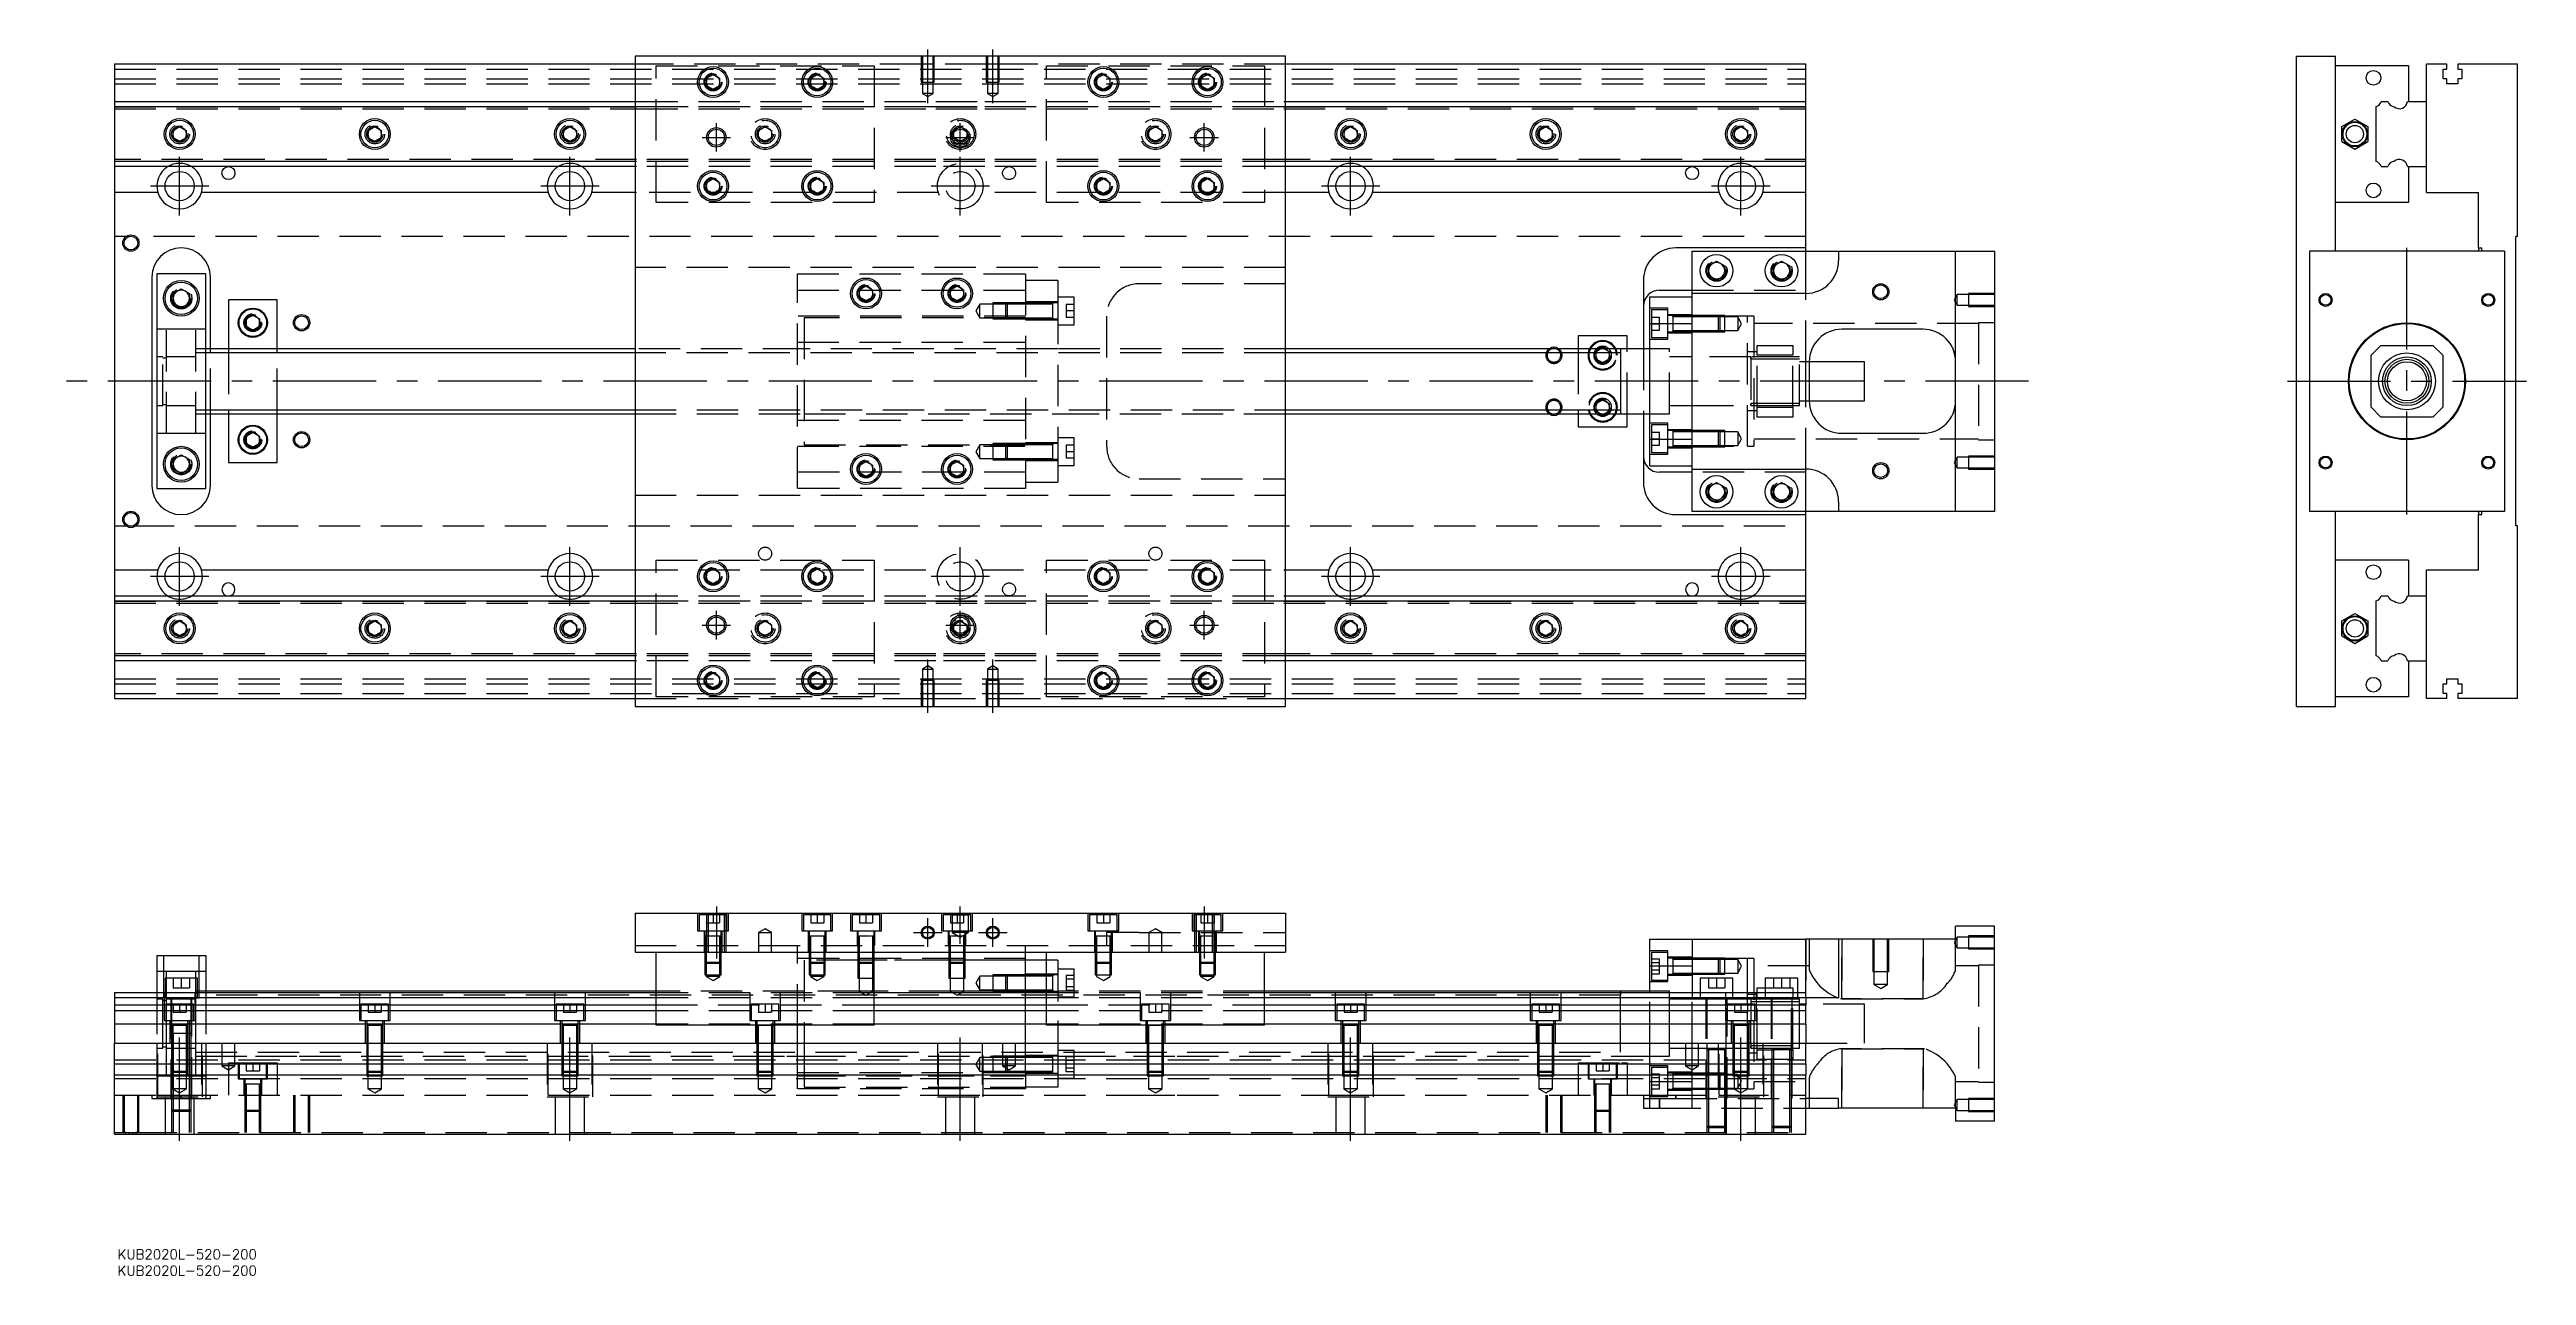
# Model space of a CAD drawing. Extents: x -20 to 741, y -275 to 102.
import ezdxf

# ---------------------------------------------------------------- set-up
doc = ezdxf.new("R2010")
doc.units = 0
doc.linetypes.add('CENTER', pattern=[50.8, 31.75, -6.35, 6.35, -6.35])
doc.linetypes.add('DASHED', pattern=[19.05, 12.7, -6.35])
doc.layers.get('0').update_dxf_attribs({"linetype": 'CONTINUOUS'})
doc.layers.add('CENTER', color=1, linetype='CENTER')
doc.styles.get("Standard").update_dxf_attribs({"font": 'txt.shx', "height": 3, "bigfont": 'bigfont.shx'})

# ---------------------------------------------------------------- blocks, each defined once
blk = doc.blocks.new('*U2')
at = {"color": 7, "linetype": 'CONTINUOUS'}
blk.add_text('KUB2020L-520-200', height=3, dxfattribs=at).set_placement((0.94, -274.95))
blk = doc.blocks.new('*U3')
at = {"color": 7, "linetype": 'CONTINUOUS'}
blk.add_text('KUB2020L-520-200', height=3, dxfattribs=at).set_placement((0.94, -269.97))

msp = doc.modelspace()

# ---------------------------------------------------------------- linework, layer by layer
at = {"color": 7, "linetype": 'CONTINUOUS'}
for p, q in [((360, 100), (160, 100)), ((160, 100), (160, -100)), ((360, -100), (360, 100)), ((670.75, -100), (670.75, 100)), ((670.75, 100), (682.75, 100)), ((682.75, 40), (682.75, 100)), ((0, 97.5), (0, 86)), ((160, 97.5), (0, 97.5)), ((182, 93.1547), (184, 94.309402)), ((182, 90.8453), (182, 93.1547)), ((184, 94.309402), (186, 93.1547)), ((186, 93.1547), (186, 90.8453)), ((214, 93.1547), (216, 94.309402)), ((214, 90.8453), (214, 93.1547)), ((216, 94.309402), (218, 93.1547)), ((218, 93.1547), (218, 90.8453)), ((302, 93.1547), (304, 94.309402)), ((302, 90.8453), (302, 93.1547)), ((304, 94.309402), (306, 93.1547)), ((306, 93.1547), (306, 90.8453)), ((334, 93.1547), (336, 94.309402)), ((334, 90.8453), (334, 93.1547)), ((336, 94.309402), (338, 93.1547)), ((338, 93.1547), (338, 90.8453)), ((520, 97.5), (360, 97.5)), ((520, 86), (520, 97.5)), ((705.25, 97), (682.75, 97)), ((705.25, 97), (705.25, 86)), ((710.75, 86), (710.75, 97.5)), ((717.05, 97.5), (710.75, 97.5)), ((715.9, 96), (717.05, 96)), ((715.9, 93), (715.9, 96)), ((717.05, 93), (715.9, 93)), ((717.05, 96), (717.05, 97.5)), ((717.05, 91.5), (717.05, 93)), ((720.45, 91.5), (717.05, 91.5)), ((720.45, 97.5), (720.45, 96)), ((738.75, 97.5), (720.45, 97.5)), ((720.45, 96), (721.6, 96)), ((720.45, 93), (720.45, 91.5)), ((721.6, 93), (720.45, 93)), ((721.6, 96), (721.6, 93)), ((738.75, 44.5), (738.75, 97.5)), ((0, 86), (0, 84.460392)), ((0, 86), (160, 86)), ((0, 84.460392), (160, 84.460392)), ((0, 84.460392), (0, 67.539608)), ((184, 89.690598), (182, 90.8453)), ((186, 90.8453), (184, 89.690598)), ((216, 89.690598), (214, 90.8453)), ((218, 90.8453), (216, 89.690598)), ((304, 89.690598), (302, 90.8453)), ((306, 90.8453), (304, 89.690598)), ((336, 89.690598), (334, 90.8453)), ((338, 90.8453), (336, 89.690598)), ((360, 86), (520, 86)), ((360, 84.460392), (520, 84.460392)), ((520, 84.460392), (520, 86)), ((520, 67.539608), (520, 84.460392)), ((695.25, 67.539608), (695.25, 84.460392)), ((696.789608, 86), (698.910392, 86)), ((704.931934, 86), (710.75, 86)), ((710.75, 66), (710.75, 86)), ((710.75, 66), (710.75, 86)), ((18, 77.1547), (20, 78.309402)), ((18, 74.8453), (18, 77.1547)), ((20, 78.309402), (22, 77.1547)), ((22, 77.1547), (22, 74.8453)), ((78, 77.1547), (80, 78.309402)), ((78, 74.8453), (78, 77.1547)), ((80, 78.309402), (82, 77.1547)), ((82, 77.1547), (82, 74.8453)), ((138, 77.1547), (140, 78.309402)), ((138, 74.8453), (138, 77.1547)), ((140, 78.309402), (142, 77.1547)), ((142, 77.1547), (142, 74.8453)), ((378, 77.1547), (380, 78.309402)), ((378, 74.8453), (378, 77.1547)), ((380, 78.309402), (382, 77.1547)), ((382, 77.1547), (382, 74.8453)), ((438, 77.1547), (440, 78.309402)), ((438, 74.8453), (438, 77.1547)), ((440, 78.309402), (442, 77.1547)), ((442, 77.1547), (442, 74.8453)), ((498, 77.1547), (500, 78.309402)), ((498, 74.8453), (498, 77.1547)), ((500, 78.309402), (502, 77.1547)), ((502, 77.1547), (502, 74.8453)), ((684.750002, 78.309401), (688.750002, 80.618802)), ((684.750002, 73.690599), (684.750002, 78.309401)), ((688.750002, 80.618802), (692.750002, 78.309401)), ((692.750002, 78.309401), (692.750002, 73.690599)), ((20, 73.690598), (18, 74.8453)), ((22, 74.8453), (20, 73.690598)), ((80, 73.690598), (78, 74.8453)), ((82, 74.8453), (80, 73.690598)), ((140, 73.690598), (138, 74.8453)), ((142, 74.8453), (140, 73.690598)), ((380, 73.690598), (378, 74.8453)), ((382, 74.8453), (380, 73.690598)), ((440, 73.690598), (438, 74.8453)), ((442, 74.8453), (440, 73.690598)), ((500, 73.690598), (498, 74.8453)), ((502, 74.8453), (500, 73.690598)), ((684.750002, 73.690599), (688.750002, 71.381198)), ((688.750002, 71.381198), (692.750002, 73.690599)), ((0, 67.539608), (0, 66)), ((160, 67.539608), (0, 67.539608)), ((160, 66), (0, 66)), ((0, 66), (0, 58)), ((182, 61.1547), (184, 62.309402)), ((182, 58.8453), (182, 61.1547)), ((184, 62.309402), (186, 61.1547)), ((186, 61.1547), (186, 58.8453)), ((214, 61.1547), (216, 62.309402)), ((214, 58.8453), (214, 61.1547)), ((216, 62.309402), (218, 61.1547)), ((218, 61.1547), (218, 58.8453)), ((302, 61.1547), (304, 62.309402)), ((302, 58.8453), (302, 61.1547)), ((304, 62.309402), (306, 61.1547)), ((306, 61.1547), (306, 58.8453)), ((334, 61.1547), (336, 62.309402)), ((334, 58.8453), (334, 61.1547)), ((336, 62.309402), (338, 61.1547)), ((338, 61.1547), (338, 58.8453)), ((520, 67.539608), (360, 67.539608)), ((520, 66), (360, 66)), ((520, 66), (520, 67.539608)), ((520, 58), (520, 66)), ((696.789608, 66), (698.910392, 66)), ((704.931934, 66), (710.75, 66)), ((705.25, 66), (705.25, 55)), ((710.75, 58), (710.75, 66)), ((13.291796, 58), (0, 58)), ((0, 58), (0, -58)), ((133.291796, 58), (26.708204, 58)), ((160, 58), (146.708204, 58)), ((184, 57.690598), (182, 58.8453)), ((186, 58.8453), (184, 57.690598)), ((216, 57.690598), (214, 58.8453)), ((218, 58.8453), (216, 57.690598)), ((304, 57.690598), (302, 58.8453)), ((306, 58.8453), (304, 57.690598)), ((336, 57.690598), (334, 58.8453)), ((338, 58.8453), (336, 57.690598)), ((373.291796, 58), (360, 58)), ((493.291796, 58), (386.708204, 58)), ((520, 58), (506.708204, 58)), ((520, 41), (520, 58)), ((705.25, 55), (682.75, 55)), ((710.75, 58), (726.75, 58)), ((726.75, 41), (726.75, 58)), ((520, 41), (480, 41)), ((485, 27), (485, 40)), ((485, 40), (530, 40)), ((520, 40), (520, 41)), ((530, 40), (530, 37)), ((530, 40), (566, 40)), ((566, -40), (566, 40)), ((566, 40), (578, 40)), ((578, 40), (578, -40)), ((674.75, 40), (674.75, -40)), ((734.75, 40), (674.75, 40)), ((726.75, 41), (727.75, 41)), ((726.75, 41), (726.75, 40)), ((727.75, 40), (727.75, 41)), ((734.75, 40), (734.75, -40)), ((738.75, 44.5), (738.25, 44.5)), ((738.25, -44.5), (738.25, 44.5)), ((11.5, 32), (11.5, -32)), ((28, 33), (13, 33)), ((13, 33), (13, -33)), ((28, -33), (28, 33)), ((29.5, 10), (29.5, 32)), ((470, 31), (470, 10)), ((490, 35.443376), (492.5, 36.886752)), ((490, 32.556624), (490, 35.443376)), ((492.5, 31.113248), (490, 32.556624)), ((492.5, 36.886752), (495, 35.443376)), ((495, 32.556624), (492.5, 31.113248)), ((495, 35.443376), (495, 32.556624)), ((510, 35.443376), (512.5, 36.886752)), ((510, 32.556624), (510, 35.443376)), ((512.5, 31.113248), (510, 32.556624)), ((512.5, 36.886752), (515, 35.443376)), ((515, 32.556624), (512.5, 31.113248)), ((515, 35.443376), (515, 32.556624)), ((18, 26.943376), (20.5, 28.386752)), ((18, 24.056624), (18, 26.943376)), ((20.5, 22.613248), (18, 24.056624)), ((20.5, 28.386752), (23, 26.943376)), ((23, 24.056624), (20.5, 22.613248)), ((23, 26.943376), (23, 24.056624)), ((50, 25), (35, 25)), ((35, 25), (35, 10)), ((50, 10), (50, 25)), ((229, 28.1547), (231, 29.309402)), ((229, 25.8453), (229, 28.1547)), ((231, 24.690598), (229, 25.8453)), ((231, 29.309402), (233, 28.1547)), ((233, 25.8453), (231, 24.690598)), ((233, 28.1547), (233, 25.8453)), ((257, 28.1547), (259, 29.309402)), ((257, 25.8453), (257, 28.1547)), ((259, 24.690598), (257, 25.8453)), ((259, 29.309402), (261, 28.1547)), ((261, 25.8453), (259, 24.690598)), ((261, 28.1547), (261, 25.8453)), ((472, 17.78342), (472, 26)), ((472, 26), (485, 26)), ((475, 28), (485, 28)), ((520, 27), (485, 27)), ((485, 17.78342), (485, 27)), ((40.5, 19.1547), (42.5, 20.309402)), ((40.5, 16.8453), (40.5, 19.1547)), ((42.5, 15.690598), (40.5, 16.8453)), ((42.5, 20.309402), (44.5, 19.1547)), ((44.5, 16.8453), (42.5, 15.690598)), ((44.5, 19.1547), (44.5, 16.8453)), ((472, -17.78342), (472, 17.78342)), ((472, 17.78342), (485, 17.78342)), ((485, -17.78342), (485, 17.78342)), ((485, -17.78342), (485, 17.78342)), ((556, 16), (531, 16)), ((160, 10), (28, 10)), ((463, 10), (360, 10)), ((450, 14), (450, 10)), ((465, 14), (450, 14)), ((456.964102, 10), (457.5, 10.309402)), ((457.5, 10.309402), (458.035898, 10)), ((463, 10), (462.995, 10)), ((463, 10), (463, -10)), ((472, 10), (463, 10)), ((463.005, 10), (463, 10)), ((465, 10), (465, 14)), ((696.75, 11), (693.75, 8)), ((693.75, -8), (693.75, 8)), ((696.75, 11), (712.75, 11)), ((715.75, 8), (712.75, 11)), ((715.75, 8), (715.75, -8)), ((521, 6), (521, -6)), ((538, 6), (521, 6)), ((538, -6), (538, 6)), ((521, -6), (538, -6)), ((28, -10), (160, -10)), ((29.5, -32), (29.5, -10)), ((35, -10), (35, -25)), ((50, -25), (50, -10)), ((360, -10), (463, -10)), ((450, -10), (450, -14)), ((450, -14), (465, -14)), ((457.5, -10.309402), (456.964102, -10)), ((458.035898, -10), (457.5, -10.309402)), ((462.995, -10), (463, -10)), ((463, -10), (472, -10)), ((463, -10), (463.005, -10)), ((465, -14), (465, -10)), ((470, -10), (470, -31)), ((693.75, -8), (696.75, -11)), ((712.75, -11), (696.75, -11)), ((712.75, -11), (715.75, -8)), ((18, -24.056624), (20.5, -22.613248)), ((20.5, -22.613248), (23, -24.056624)), ((40.5, -16.8453), (42.5, -15.690598)), ((40.5, -19.1547), (40.5, -16.8453)), ((42.5, -20.309402), (40.5, -19.1547)), ((42.5, -15.690598), (44.5, -16.8453)), ((44.5, -19.1547), (42.5, -20.309402)), ((44.5, -16.8453), (44.5, -19.1547)), ((288.4, -19.550636), (288.4, -19.15063)), ((472, -17.78342), (485, -17.78342)), ((472, -26), (472, -17.78342)), ((485, -27), (485, -17.78342)), ((531, -16), (556, -16)), ((18, -26.943376), (18, -24.056624)), ((20.5, -28.386752), (18, -26.943376)), ((23, -26.943376), (20.5, -28.386752)), ((23, -24.056624), (23, -26.943376)), ((35, -25), (50, -25)), ((229, -25.8453), (231, -24.690598)), ((229, -28.1547), (229, -25.8453)), ((231, -29.309402), (229, -28.1547)), ((231, -24.690598), (233, -25.8453)), ((233, -28.1547), (231, -29.309402)), ((233, -25.8453), (233, -28.1547)), ((257, -25.8453), (259, -24.690598)), ((257, -28.1547), (257, -25.8453)), ((259, -29.309402), (257, -28.1547)), ((259, -24.690598), (261, -25.8453)), ((261, -28.1547), (259, -29.309402)), ((261, -25.8453), (261, -28.1547)), ((288.4, -24.15064), (288.4, -23.750636)), ((472, -26), (485, -26)), ((485, -28), (475, -28)), ((485, -27), (520, -27)), ((485, -40), (485, -27)), ((677.85, -24.499994), (677.85, -24.500852)), ((677.85, -24.500852), (677.85, -24.9)), ((13, -33), (28, -33)), ((490, -32.556624), (492.5, -31.113248)), ((490, -35.443376), (490, -32.556624)), ((492.5, -36.886752), (490, -35.443376)), ((492.5, -31.113248), (495, -32.556624)), ((495, -35.443376), (492.5, -36.886752)), ((495, -32.556624), (495, -35.443376)), ((510, -32.556624), (512.5, -31.113248)), ((510, -35.443376), (510, -32.556624)), ((512.5, -36.886752), (510, -35.443376)), ((512.5, -31.113248), (515, -32.556624)), ((515, -35.443376), (512.5, -36.886752)), ((515, -32.556624), (515, -35.443376)), ((530, -37), (530, -40)), ((480, -41), (520, -41)), ((530, -40), (485, -40)), ((520, -41), (520, -40)), ((520, -58), (520, -41)), ((566, -40), (530, -40)), ((578, -40), (566, -40)), ((734.75, -40), (674.75, -40)), ((682.75, -100), (682.75, -40)), ((726.75, -40), (726.75, -41)), ((726.75, -58), (726.75, -41)), ((726.75, -41), (727.75, -41)), ((727.75, -41), (727.75, -40)), ((738.75, -44.5), (738.25, -44.5)), ((738.75, -97.5), (738.75, -44.5)), ((0, -58), (0, -66)), ((0, -58), (13.291796, -58)), ((26.708204, -58), (133.291796, -58)), ((146.708204, -58), (160, -58)), ((182, -58.8453), (184, -57.690598)), ((182, -61.1547), (182, -58.8453)), ((184, -57.690598), (186, -58.8453)), ((186, -58.8453), (186, -61.1547)), ((214, -58.8453), (216, -57.690598)), ((214, -61.1547), (214, -58.8453)), ((216, -57.690598), (218, -58.8453)), ((218, -58.8453), (218, -61.1547)), ((302, -58.8453), (304, -57.690598)), ((302, -61.1547), (302, -58.8453)), ((304, -57.690598), (306, -58.8453)), ((306, -58.8453), (306, -61.1547)), ((334, -58.8453), (336, -57.690598)), ((334, -61.1547), (334, -58.8453)), ((336, -57.690598), (338, -58.8453)), ((338, -58.8453), (338, -61.1547)), ((360, -58), (373.291796, -58)), ((386.708204, -58), (493.291796, -58)), ((506.708204, -58), (520, -58)), ((520, -66), (520, -58)), ((705.25, -55), (682.75, -55)), ((705.25, -55), (705.25, -66)), ((710.75, -66), (710.75, -58)), ((710.75, -58), (726.75, -58)), ((0, -66), (0, -67.539608)), ((0, -66), (160, -66)), ((0, -67.539608), (160, -67.539608)), ((0, -67.539608), (0, -84.460392)), ((184, -62.309402), (182, -61.1547)), ((186, -61.1547), (184, -62.309402)), ((216, -62.309402), (214, -61.1547)), ((218, -61.1547), (216, -62.309402)), ((304, -62.309402), (302, -61.1547)), ((306, -61.1547), (304, -62.309402)), ((336, -62.309402), (334, -61.1547)), ((338, -61.1547), (336, -62.309402)), ((360, -66), (520, -66)), ((360, -67.539608), (520, -67.539608)), ((520, -67.539608), (520, -66)), ((520, -84.460392), (520, -67.539608)), ((695.25, -84.460392), (695.25, -67.539608)), ((696.789608, -66), (698.910392, -66)), ((704.931934, -66), (710.75, -66)), ((710.75, -86), (710.75, -66)), ((710.75, -86), (710.75, -66)), ((18, -74.8453), (20, -73.690598)), ((18, -77.1547), (18, -74.8453)), ((20, -73.690598), (22, -74.8453)), ((22, -74.8453), (22, -77.1547)), ((78, -74.8453), (80, -73.690598)), ((78, -77.1547), (78, -74.8453)), ((80, -73.690598), (82, -74.8453)), ((82, -74.8453), (82, -77.1547)), ((138, -74.8453), (140, -73.690598)), ((138, -77.1547), (138, -74.8453)), ((140, -73.690598), (142, -74.8453)), ((142, -74.8453), (142, -77.1547)), ((378, -74.8453), (380, -73.690598)), ((378, -77.1547), (378, -74.8453)), ((380, -73.690598), (382, -74.8453)), ((382, -74.8453), (382, -77.1547)), ((438, -74.8453), (440, -73.690598)), ((438, -77.1547), (438, -74.8453)), ((440, -73.690598), (442, -74.8453)), ((442, -74.8453), (442, -77.1547)), ((498, -74.8453), (500, -73.690598)), ((498, -77.1547), (498, -74.8453)), ((500, -73.690598), (502, -74.8453)), ((502, -74.8453), (502, -77.1547)), ((684.750002, -73.690599), (688.750002, -71.381198)), ((684.750002, -78.309401), (684.750002, -73.690599)), ((688.750002, -71.381198), (692.750002, -73.690599)), ((692.750002, -73.690599), (692.750002, -78.309401)), ((20, -78.309402), (18, -77.1547)), ((22, -77.1547), (20, -78.309402)), ((80, -78.309402), (78, -77.1547)), ((82, -77.1547), (80, -78.309402)), ((140, -78.309402), (138, -77.1547)), ((142, -77.1547), (140, -78.309402)), ((380, -78.309402), (378, -77.1547)), ((382, -77.1547), (380, -78.309402)), ((440, -78.309402), (438, -77.1547)), ((442, -77.1547), (440, -78.309402)), ((500, -78.309402), (498, -77.1547)), ((502, -77.1547), (500, -78.309402)), ((684.750002, -78.309401), (688.750002, -80.618802)), ((688.750002, -80.618802), (692.750002, -78.309401)), ((0, -84.460392), (0, -86)), ((160, -84.460392), (0, -84.460392)), ((160, -86), (0, -86)), ((0, -86), (0, -97.5)), ((182, -90.8453), (184, -89.690598)), ((182, -93.1547), (182, -90.8453)), ((184, -89.690598), (186, -90.8453)), ((186, -90.8453), (186, -93.1547)), ((214, -90.8453), (216, -89.690598)), ((214, -93.1547), (214, -90.8453)), ((216, -89.690598), (218, -90.8453)), ((218, -90.8453), (218, -93.1547)), ((302, -90.8453), (304, -89.690598)), ((302, -93.1547), (302, -90.8453)), ((304, -89.690598), (306, -90.8453)), ((306, -90.8453), (306, -93.1547)), ((334, -90.8453), (336, -89.690598)), ((334, -93.1547), (334, -90.8453)), ((336, -89.690598), (338, -90.8453)), ((338, -90.8453), (338, -93.1547)), ((520, -84.460392), (360, -84.460392)), ((520, -86), (360, -86)), ((520, -86), (520, -84.460392)), ((520, -97.5), (520, -86)), ((696.789608, -86), (698.910392, -86)), ((704.931934, -86), (710.75, -86)), ((705.25, -86), (705.25, -97)), ((710.75, -97.5), (710.75, -86)), ((0, -97.5), (160, -97.5)), ((184, -94.309402), (182, -93.1547)), ((186, -93.1547), (184, -94.309402)), ((216, -94.309402), (214, -93.1547)), ((218, -93.1547), (216, -94.309402)), ((304, -94.309402), (302, -93.1547)), ((306, -93.1547), (304, -94.309402)), ((336, -94.309402), (334, -93.1547)), ((338, -93.1547), (336, -94.309402)), ((360, -97.5), (520, -97.5)), ((705.25, -97), (682.75, -97)), ((717.05, -97.5), (710.75, -97.5)), ((715.9, -93), (717.05, -93)), ((715.9, -96), (715.9, -93)), ((717.05, -96), (715.9, -96)), ((717.05, -91.5), (720.45, -91.5)), ((717.05, -93), (717.05, -91.5)), ((717.05, -97.5), (717.05, -96)), ((720.45, -91.5), (720.45, -93)), ((720.45, -93), (721.6, -93)), ((720.45, -96), (720.45, -97.5)), ((721.6, -96), (720.45, -96)), ((738.75, -97.5), (720.45, -97.5)), ((721.6, -93), (721.6, -96)), ((160, -100), (360, -100)), ((670.75, -100), (682.75, -100)), ((160, -163.53), (160, -175.53)), ((160, -163.53), (360, -163.53)), ((360, -163.53), (360, -175.53)), ((472, -171.53), (485, -171.53)), ((472, -179.74658), (472, -171.53)), ((485, -171.53), (520, -171.53)), ((485, -171.53), (485, -188.03)), ((520, -188.03), (520, -171.53)), ((530, -171.53), (520, -171.53)), ((530, -171.53), (530, -189.53)), ((566, -171.53), (530, -171.53)), ((566, -171.53), (566, -167.53)), ((578, -167.53), (566, -167.53)), ((578, -227.53), (578, -167.53)), ((13, -176.53), (28, -176.53)), ((13, -176.53), (13, -188.03)), ((28, -176.53), (28, -188.03)), ((160, -175.53), (360, -175.53)), ((166.5, -198.03), (166.5, -175.53)), ((233.5, -198.03), (233.5, -175.53)), ((280, -188.03), (280, -175.53)), ((286.5, -178.03), (280, -178.03)), ((286.5, -198.03), (286.5, -175.53)), ((288.4, -182.93), (288.4, -182.529994)), ((353.5, -198.03), (353.5, -175.53)), ((472, -179.74658), (485, -179.74658)), ((472, -188.03), (472, -179.74658)), ((479.1, -177.352326), (479.1, -177.353182)), ((479.1, -179.7023), (479.1, -179.98317)), ((479.1, -181.619328), (479.1, -182.352336)), ((0, -188.03), (0, -189.569608)), ((166.5, -188.03), (0, -188.03)), ((166.5, -189.569608), (0, -189.569608)), ((0, -189.569608), (0, -191.690392)), ((166.5, -187.53), (28, -187.53)), ((286.5, -188.03), (233.5, -188.03)), ((286.5, -189.569608), (233.5, -189.569608)), ((288.4, -187.530006), (288.4, -187.13)), ((463, -187.53), (353.5, -187.53)), ((520, -188.03), (353.5, -188.03)), ((520, -189.569608), (353.5, -189.569608)), ((463, -187.53), (462.995, -187.53)), ((463, -187.529994), (463, -188.03)), ((463, -187.530502), (463, -187.53)), ((463.005, -187.53), (463, -187.53)), ((472, -187.53), (463, -187.53)), ((463, -188.027168), (463, -187.530502)), ((463, -188.03), (463, -188.78)), ((497.5, -183.53), (487.5, -183.53)), ((487.5, -183.53), (487.5, -188.03)), ((497.5, -188.03), (497.5, -183.53)), ((503, -190.029994), (503, -190.78)), ((517.5, -183.53), (507.5, -183.53)), ((507.5, -183.53), (507.5, -188.03)), ((517.5, -188.03), (517.5, -183.53)), ((520, -189.569608), (520, -188.03)), ((530, -189.53), (520, -189.53)), ((520, -189.569608), (520, -191.690392)), ((0, -191.690392), (166.5, -191.690392)), ((0, -191.690392), (0, -193.600532)), ((166.5, -193.600532), (0, -193.600532)), ((0, -193.600532), (0, -197.711934)), ((166.5, -197.711934), (0, -197.711934)), ((0, -197.711934), (0, -203.53)), ((233.5, -191.690392), (286.5, -191.690392)), ((286.5, -193.600532), (233.5, -193.600532)), ((286.5, -197.711934), (233.5, -197.711934)), ((353.5, -191.690392), (520, -191.690392)), ((520, -193.600532), (353.5, -193.600532)), ((520, -197.711934), (353.5, -197.711934)), ((520, -193.600532), (520, -191.690392)), ((520, -197.711934), (520, -193.600532)), ((520, -197.711934), (520, -203.53)), ((0, -203.53), (520, -203.53)), ((0, -209.83), (0, -203.53)), ((17.9, -200.53), (17.499994, -200.53)), ((22.5, -200.53), (22.1, -200.53)), ((23.500006, -200.53), (22.5, -200.53)), ((233.5, -198.03), (166.5, -198.03)), ((353.5, -198.03), (286.5, -198.03)), ((520, -209.83), (520, -203.53)), ((0, -209.83), (520, -209.83)), ((0, -213.23), (0, -209.83)), ((288.4, -209.879968), (288.4, -209.83)), ((479.1, -212.707664), (479.1, -212.708522)), ((479.1, -212.708522), (479.1, -213.23)), ((520, -209.83), (520, -213.23)), ((0, -231.53), (0, -213.23)), ((0, -213.23), (520, -213.23)), ((479.1, -215.057638), (479.1, -215.33851)), ((479.1, -216.974666), (479.1, -217.707674)), ((520, -231.53), (520, -213.23)), ((530, -220.53), (520, -220.53)), ((530, -223.53), (530, -220.53)), ((520, -223.53), (530, -223.53)), ((566, -223.53), (530, -223.53)), ((566, -223.53), (566, -227.53)), ((578, -227.53), (566, -227.53)), ((0, -231.53), (520, -231.53))]:
    msp.add_line(p, q, dxfattribs=at)
at = {"color": 3, "linetype": 'DASHED'}
for p, q in [((248.000006, 100), (248.000006, 92)), ((248.35, 100), (248.35, 92)), ((251.65, 92), (251.65, 100)), ((251.999994, 92), (251.999994, 100)), ((268.000006, 100), (268.000006, 92)), ((268.35, 100), (268.35, 92)), ((271.65, 92), (271.65, 100)), ((271.999994, 92), (271.999994, 100)), ((0, 96), (520, 96)), ((0, 93), (520, 93)), ((0, 91.5), (520, 91.5)), ((248.000006, 97.5), (160, 97.5)), ((166.5, 97), (233.5, 97)), ((166.5, 55), (166.5, 97)), ((181.5, 92), (181.512884, 92.253488)), ((218.483582, 92.286038), (218.5, 92)), ((233.5, 97), (233.5, 55)), ((251.999994, 97.5), (248.000006, 97.5)), ((248.000006, 92), (251.999994, 92)), ((248.35, 92), (248.35, 88.5)), ((251.65, 88.5), (251.65, 92)), ((268.000006, 97.5), (251.999994, 97.5)), ((271.999994, 97.5), (268.000006, 97.5)), ((268.000006, 92), (271.999994, 92)), ((268.35, 92), (268.35, 88.5)), ((271.65, 88.5), (271.65, 92)), ((360, 97.5), (271.999994, 97.5)), ((286.5, 55), (286.5, 97)), ((286.5, 97), (353.5, 97)), ((301.5, 92), (301.518502, 92.303588)), ((333.5, 92), (333.512884, 92.253488)), ((353.5, 97), (353.5, 55)), ((0, 84.403994), (160.5, 84.403994)), ((0, 83.8), (160.5, 83.8)), ((160, 86), (160.5, 86)), ((160, 84.460392), (160.5, 84.460392)), ((160.5, 86), (252.5, 86)), ((160.5, 84.460392), (252.5, 84.460392)), ((252.5, 84.403994), (160.5, 84.403994)), ((160.5, 83.8), (252.5, 83.8)), ((251.65, 88.5), (248.35, 88.5)), ((248.35, 88.5), (250, 87.547372)), ((250, 87.547372), (251.65, 88.5)), ((252.5, 86), (267.5, 86)), ((252.5, 84.460392), (267.5, 84.460392)), ((252.5, 84.403994), (267.5, 84.403994)), ((252.5, 83.8), (267.5, 83.8)), ((267.5, 86), (359.5, 86)), ((267.5, 84.460392), (359.5, 84.460392)), ((359.5, 84.403994), (267.5, 84.403994)), ((267.5, 83.8), (359.5, 83.8)), ((271.65, 88.5), (268.35, 88.5)), ((268.35, 88.5), (270, 87.547372)), ((270, 87.547372), (271.65, 88.5)), ((359.5, 86), (360, 86)), ((359.5, 84.460392), (360, 84.460392)), ((359.5, 84.403994), (520, 84.403994)), ((359.5, 83.8), (520, 83.8)), ((22.483582, 76.286038), (22.5, 76)), ((77.5, 76), (77.534018, 76.411016)), ((142.483582, 76.286038), (142.5, 76)), ((197.5, 76), (197.534018, 76.411016)), ((198, 77.1547), (200, 78.309402)), ((198, 74.8453), (198, 77.1547)), ((200, 78.309402), (202, 77.1547)), ((202, 77.1547), (202, 74.8453)), ((257.5, 76), (257.534018, 76.411016)), ((258, 77.1547), (260, 78.309402)), ((258, 74.8453), (258, 77.1547)), ((260, 78.309402), (262, 77.1547)), ((262, 77.1547), (262, 74.8453)), ((317.5, 76), (317.534018, 76.411016)), ((318, 77.1547), (320, 78.309402)), ((318, 74.8453), (318, 77.1547)), ((320, 78.309402), (322, 77.1547)), ((322, 77.1547), (322, 74.8453)), ((382.483582, 76.286038), (382.5, 76)), ((442.483582, 76.286038), (442.5, 76)), ((497.5, 76), (497.534018, 76.411016)), ((200, 73.690598), (198, 74.8453)), ((202, 74.8453), (200, 73.690598)), ((260, 73.690598), (258, 74.8453)), ((262, 74.8453), (260, 73.690598)), ((320, 73.690598), (318, 74.8453)), ((322, 74.8453), (320, 73.690598)), ((160.5, 68.2), (0, 68.2)), ((160.5, 67.596006), (0, 67.596006)), ((160.5, 67.539608), (160, 67.539608)), ((160.5, 66), (160, 66)), ((252.5, 68.2), (160.5, 68.2)), ((252.5, 67.596006), (160.5, 67.596006)), ((252.5, 67.539608), (160.5, 67.539608)), ((252.5, 66), (160.5, 66)), ((267.5, 68.2), (252.5, 68.2)), ((267.5, 67.596006), (252.5, 67.596006)), ((267.5, 67.539608), (252.5, 67.539608)), ((267.5, 66), (252.5, 66)), ((359.5, 68.2), (267.5, 68.2)), ((359.5, 67.596006), (267.5, 67.596006)), ((359.5, 67.539608), (267.5, 67.539608)), ((359.5, 66), (267.5, 66)), ((520, 68.2), (359.5, 68.2)), ((520, 67.596006), (359.5, 67.596006)), ((360, 67.539608), (359.5, 67.539608)), ((360, 66), (359.5, 66)), ((160.5, 58), (160, 58)), ((253.291796, 58), (160.5, 58)), ((233.5, 55), (166.5, 55)), ((181.5, 60), (181.512884, 60.253488)), ((213.5, 60), (213.512884, 60.253488)), ((359.5, 58), (266.708204, 58)), ((353.5, 55), (286.5, 55)), ((301.5, 60), (301.518502, 60.303588)), ((333.5, 60), (333.512884, 60.253488)), ((360, 58), (359.5, 58)), ((4.359688, 44.5), (0, 44.5)), ((520, 44.5), (5.640312, 44.5)), ((520, 28), (520, 40)), ((360, 35), (160, 35)), ((210, -33), (210, 33)), ((210, 33), (280, 33)), ((280, 33), (280, -33)), ((290, 31), (280, 31)), ((290, 31), (290, 24.098756)), ((495.477798, 34.364306), (495.5, 34)), ((515.477798, 34.364306), (515.5, 34)), ((17.5, 25.5), (17.520026, 25.846056)), ((210, 28), (280, 28)), ((228.5, 27), (228.518502, 27.303588)), ((261.483582, 27.286038), (261.5, 27)), ((266, 23.750636), (264.787564, 21.650636)), ((266, 19.550636), (266, 23.750636)), ((270, 23.750636), (266, 23.750636)), ((270, 24.15063), (270, 19.15064)), ((274.39998, 24.15063), (270, 24.15063)), ((273.99998, 23.750636), (270, 23.750636)), ((274.4, 24.150636), (274, 23.750636)), ((274, 19.550636), (274, 23.750636)), ((280, 23.750636), (274, 23.750636)), ((274.4, 24.150636), (274.4, 19.150636)), ((280, 24.150636), (274.4, 24.150636)), ((280, 24.15063), (274.4, 24.15063)), ((290, 24.400636), (280, 24.400636)), ((290, 24.098756), (280, 24.098756)), ((288.405, 24.150636), (280.00002, 24.150636)), ((288.4, 23.750636), (280.00002, 23.750636)), ((290, 24.150636), (288.395, 24.150636)), ((288.4, 23.893236), (288.4, 24.150636)), ((288.4, 24.150636), (288.4, 23.893186)), ((288.4, 19.408084), (288.4, 23.893236)), ((295, 25.900636), (290, 25.900636)), ((290, 24.098756), (290, -24.098756)), ((292.5, 23.650636), (292.5, 21.650636)), ((295, 23.650636), (292.5, 23.650636)), ((295, 17.400636), (295, 25.900636)), ((360, 30), (315, 30)), ((485, 28), (520, 28)), ((485, 17.78342), (485, 26)), ((520, 27), (520, 28)), ((520, 6), (520, 27)), ((566.5, 26.65), (565.547372, 25)), ((565.547372, 25), (566.5, 23.35)), ((566.5, 23.35), (566.5, 26.65)), ((570, 26.65), (566.5, 26.65)), ((566.5, 23.35), (570, 23.35)), ((570, 26.999994), (570, 23.000006)), ((578, 26.999994), (570, 26.999994)), ((578, 26.65), (570, 26.65)), ((570, 23.35), (578, 23.35)), ((570, 23.000006), (578, 23.000006)), ((16, 16), (13, 16)), ((16, -16), (16, 16)), ((25, 16), (16, 16)), ((25, -16), (25, 16)), ((28, 16), (25, 16)), ((44.983582, 18.286038), (45, 18)), ((280, 20), (210, 20)), ((212, 19.5), (212, -19.5)), ((280, 19.5), (212, 19.5)), ((264.787564, 21.650636), (266, 19.550636)), ((266, 19.550636), (270, 19.550636)), ((270, 19.550636), (273.99998, 19.550636)), ((270, 19.15064), (274.39998, 19.15064)), ((274, 19.550636), (274.4, 19.150636)), ((274, 19.550636), (280, 19.550636)), ((274.4, 19.15064), (280, 19.15064)), ((274.4, 19.150636), (280, 19.150636)), ((280, 18.900636), (290, 18.900636)), ((280.00002, 19.550636), (288.4, 19.550636)), ((280.00002, 19.150636), (288.405, 19.150636)), ((288.395, 19.150636), (290, 19.150636)), ((288.4, 19.408102), (288.4, 19.150636)), ((288.4, 19.150636), (288.4, 19.408084)), ((290, 17.400636), (295, 17.400636)), ((292.5, 21.650636), (292.5, 19.650636)), ((295, 21.650636), (292.5, 21.650636)), ((295, 19.650636), (292.5, 19.650636)), ((305, 20), (305, -20)), ((477.5, 22.42767), (472, 22.42767)), ((472.5, 21.92767), (472.5, 13.42767)), ((477.5, 21.92767), (472.5, 21.92767)), ((472.5, 19.67767), (475, 19.67767)), ((472.5, 17.67767), (475, 17.67767)), ((472.5, 15.67767), (475, 15.67767)), ((475, 17.67767), (475, 19.67767)), ((475, 15.67767), (475, 17.67767)), ((477.5, 12.92767), (477.5, 22.42767)), ((485, 20.42767), (477.5, 20.42767)), ((479.1, 20.17767), (477.5, 20.17767)), ((479.1, 20.17767), (479.095, 20.17767)), ((479.1, 20.17767), (479.1, 19.92022)), ((479.1, 19.920202), (479.1, 20.17767)), ((484.99998, 20.17767), (479.1, 20.17767)), ((479.105, 20.17767), (479.1, 20.17767)), ((479.1, 19.92022), (479.1, 15.435068)), ((484.99998, 19.77767), (479.1, 19.77767)), ((479.1, 15.57767), (484.99998, 15.57767)), ((479.1, 15.17767), (479.1, 15.435118)), ((479.1, 15.435068), (479.1, 15.17767)), ((493.1, 20.17767), (485, 20.17767)), ((493.1, 20.177664), (485, 20.177664)), ((502, 20), (485, 20)), ((493.5, 19.77767), (485, 19.77767)), ((485, 15.57767), (493.5, 15.57767)), ((493.1, 15.17767), (493.1, 20.17767)), ((493.5, 19.77767), (493.1, 20.17767)), ((493.1, 15.17767), (493.5, 15.57767)), ((495, 20.177664), (493.10002, 20.177664)), ((493.5, 19.77767), (493.5, 15.57767)), ((495, 19.77767), (493.50002, 19.77767)), ((493.50002, 15.57767), (495, 15.57767)), ((495, 15.177674), (495, 20.177664)), ((499, 19.77767), (495, 19.77767)), ((495, 15.57767), (499, 15.57767)), ((499, 19.77767), (499, 15.57767)), ((500.212436, 17.67767), (499, 19.77767)), ((499, 15.57767), (500.212436, 17.67767)), ((502, -20), (502, 20)), ((504, 20), (502, 20)), ((504, 20), (504, -20)), ((573, 17.75), (504, 17.75)), ((573, 18), (573, -18)), ((578, 18), (573, 18)), ((28, 10), (25, 10)), ((28, 8.75), (25, 8.75)), ((29.5, 8.75), (29.5, 10)), ((29.5, -8.75), (29.5, 8.75)), ((35, 10), (35, 8.75)), ((35, 8.75), (35, -8.75)), ((50, 8.75), (50, 10)), ((50, -8.75), (50, 8.75)), ((211.99998, 10), (160, 10)), ((360, 8.75), (160, 8.75)), ((210, 12), (280, 12)), ((290, 10), (212, 10)), ((360, 10), (290.00002, 10)), ((450, 10), (450, 8.75)), ((450, 8.75), (450, -8.75)), ((455, 8), (455.018502, 8.303588)), ((455.5, 9.1547), (456.964102, 10)), ((455.5, 8.75), (455.5, 9.1547)), ((455.5, 6.8453), (455.5, 8.75)), ((458.035898, 10), (459.5, 9.1547)), ((459.5, 9.1547), (459.5, 8.75)), ((459.5, 8.75), (459.5, 6.8453)), ((465, -10), (465, 10)), ((470, 10), (470, -10)), ((472, 12.92767), (477.5, 12.92767)), ((478, 10), (472, 10)), ((472.5, 13.42767), (477.5, 13.42767)), ((477.5, 15.17767), (479.1, 15.17767)), ((477.5, 14.92767), (485, 14.92767)), ((478, -10), (478, 10)), ((479.095, 15.17767), (479.1, 15.17767)), ((479.1, 15.17767), (484.99998, 15.17767)), ((479.1, 15.17767), (479.105, 15.17767)), ((485, 15.177674), (493.1, 15.177674)), ((485, 15.17767), (493.1, 15.17767)), ((493.10002, 15.177674), (495, 15.177674)), ((505, 9), (502, 9)), ((505, 11), (516, 11)), ((505, 8), (505, 11)), ((516, 8), (505, 8)), ((505, -8), (505, 8)), ((516, 11), (516, 8)), ((516, -8), (516, 8)), ((14.85, 7.5), (13, 7.5)), ((14.85, -7.5), (14.85, 7.5)), ((16, 7.15), (14.85, 7.15)), ((25, 7.5), (16, 7.5)), ((457.5, 5.690598), (455.5, 6.8453)), ((459.5, 6.8453), (457.5, 5.690598)), ((485, 7.5), (478, 7.5)), ((503.005, 7.5), (485, 7.5)), ((516, 7.5), (502.995, 7.5)), ((503, 6.950984), (503, 7.5)), ((503, 7.5), (503, 6.951128)), ((503, 6.951128), (503, -6.950984)), ((516, 6.75), (503, 6.75)), ((518, 7.5), (516, 7.5)), ((518, 6.75), (516, 6.75)), ((518, -7.5), (518, 7.5)), ((521, 6), (518, 6)), ((520, -6), (520, 6)), ((13, -7.5), (14.85, -7.5)), ((14.85, -7.15), (16, -7.15)), ((16, -7.5), (25, -7.5)), ((455.5, -6.8453), (457.5, -5.690598)), ((455.5, -8.75), (455.5, -6.8453)), ((457.5, -5.690598), (459.5, -6.8453)), ((459.5, -6.8453), (459.5, -8.75)), ((478, -7.5), (485, -7.5)), ((485, -7.5), (503.005, -7.5)), ((502.995, -7.5), (516, -7.5)), ((503, -6.75), (516, -6.75)), ((503, -7.499332), (503, -6.950962)), ((503, -6.950984), (503, -7.5)), ((503, -7.5), (503, -7.499332)), ((516, -6.75), (518, -6.75)), ((516, -7.5), (518, -7.5)), ((518, -6), (521, -6)), ((520, -27), (520, -6)), ((25, -8.75), (28, -8.75)), ((25, -10), (28, -10)), ((29.5, -10), (29.5, -8.75)), ((35, -8.75), (35, -10)), ((50, -10), (50, -8.75)), ((160, -8.75), (360, -8.75)), ((160, -10), (211.99998, -10)), ((210, -12), (280, -12)), ((212, -10), (290, -10)), ((290.00002, -10), (360, -10)), ((450, -8.75), (450, -10)), ((455, -8), (455.018502, -7.696412)), ((455.5, -9.1547), (455.5, -8.75)), ((456.964102, -10), (455.5, -9.1547)), ((459.5, -9.1547), (458.035898, -10)), ((459.5, -8.75), (459.5, -9.1547)), ((463, -9.999498), (463, -10)), ((472, -10), (478, -10)), ((477.5, -12.92767), (472, -12.92767)), ((472.5, -13.42767), (472.5, -21.92767)), ((477.5, -13.42767), (472.5, -13.42767)), ((477.5, -22.42767), (477.5, -12.92767)), ((485, -14.92767), (477.5, -14.92767)), ((479.1, -15.17767), (477.5, -15.17767)), ((479.1, -15.17767), (479.095, -15.17767)), ((479.1, -15.17767), (479.1, -15.435118)), ((479.105, -15.17767), (479.1, -15.17767)), ((484.99998, -15.17767), (479.1, -15.17767)), ((493.1, -15.17767), (485, -15.17767)), ((493.1, -15.177674), (485, -15.177674)), ((493.1, -20.17767), (493.1, -15.17767)), ((493.5, -15.57767), (493.1, -15.17767)), ((495, -15.177674), (493.10002, -15.177674)), ((495, -20.177664), (495, -15.177674)), ((502, -9), (505, -9)), ((505, -8), (516, -8)), ((505, -11), (505, -8)), ((516, -11), (505, -11)), ((516, -8), (516, -11)), ((13, -16), (16, -16)), ((16, -16), (25, -16)), ((25, -16), (28, -16)), ((44.983582, -17.713962), (45, -18)), ((210, -20), (280, -20)), ((212, -19.5), (280, -19.5)), ((266, -19.550636), (264.787564, -21.650636)), ((264.787564, -21.650636), (266, -23.750636)), ((266, -23.750636), (266, -19.550636)), ((270, -19.550636), (266, -19.550636)), ((270, -19.15064), (270, -24.15063)), ((274.39998, -19.15064), (270, -19.15064)), ((273.99998, -19.550636), (270, -19.550636)), ((274.4, -19.150636), (274, -19.550636)), ((274, -23.750636), (274, -19.550636)), ((280, -19.550636), (274, -19.550636)), ((274.4, -19.150636), (274.4, -24.150636)), ((280, -19.150636), (274.4, -19.150636)), ((280, -19.15064), (274.4, -19.15064)), ((290, -18.900636), (280, -18.900636)), ((288.405, -19.150636), (280.00002, -19.150636)), ((288.4, -19.550636), (280.00002, -19.550636)), ((290, -19.150636), (288.395, -19.150636)), ((288.4, -19.408034), (288.4, -19.150636)), ((288.4, -19.150636), (288.4, -19.408084)), ((288.4, -23.893186), (288.4, -19.408034)), ((295, -17.400636), (290, -17.400636)), ((292.5, -19.650636), (292.5, -21.650636)), ((295, -19.650636), (292.5, -19.650636)), ((292.5, -21.650636), (292.5, -23.650636)), ((295, -21.650636), (292.5, -21.650636)), ((295, -25.900636), (295, -17.400636)), ((472, -22.42767), (477.5, -22.42767)), ((472.5, -15.67767), (475, -15.67767)), ((472.5, -17.67767), (475, -17.67767)), ((472.5, -19.67767), (475, -19.67767)), ((472.5, -21.92767), (477.5, -21.92767)), ((475, -17.67767), (475, -15.67767)), ((475, -19.67767), (475, -17.67767)), ((477.5, -20.17767), (479.1, -20.17767)), ((477.5, -20.42767), (485, -20.42767)), ((479.095, -20.17767), (479.1, -20.17767)), ((479.1, -15.435118), (479.1, -19.920272)), ((484.99998, -15.57767), (479.1, -15.57767)), ((479.1, -19.77767), (484.99998, -19.77767)), ((479.1, -19.920272), (479.1, -20.17767)), ((479.1, -20.17767), (479.105, -20.17767)), ((479.1, -20.17767), (484.99998, -20.17767)), ((493.5, -15.57767), (485, -15.57767)), ((485, -26), (485, -17.78342)), ((485, -19.77767), (493.5, -19.77767)), ((485, -20), (502, -20)), ((485, -20.177664), (493.1, -20.177664)), ((485, -20.17767), (493.1, -20.17767)), ((493.1, -20.17767), (493.5, -19.77767)), ((493.10002, -20.177664), (495, -20.177664)), ((493.5, -15.57767), (493.5, -19.77767)), ((495, -15.57767), (493.50002, -15.57767)), ((493.50002, -19.77767), (495, -19.77767)), ((499, -15.57767), (495, -15.57767)), ((495, -19.77767), (499, -19.77767)), ((499, -15.57767), (499, -19.77767)), ((500.212436, -17.67767), (499, -15.57767)), ((499, -19.77767), (500.212436, -17.67767)), ((502, -20), (504, -20)), ((504, -17.75), (573, -17.75)), ((573, -18), (578, -18)), ((17.5, -25.5), (17.520026, -25.153944)), ((280, -28), (210, -28)), ((233.483582, -26.713962), (233.5, -27)), ((261.483582, -26.713962), (261.5, -27)), ((266, -23.750636), (270, -23.750636)), ((270, -23.750636), (273.99998, -23.750636)), ((270, -24.15063), (274.39998, -24.15063)), ((274, -23.750636), (274.4, -24.150636)), ((274, -23.750636), (280, -23.750636)), ((274.4, -24.15063), (280, -24.15063)), ((274.4, -24.150636), (280, -24.150636)), ((290, -24.098756), (280, -24.098756)), ((290, -24.098756), (280, -24.098756)), ((280, -24.400636), (290, -24.400636)), ((280.00002, -23.750636), (288.4, -23.750636)), ((280.00002, -24.150636), (288.405, -24.150636)), ((288.395, -24.150636), (290, -24.150636)), ((288.4, -23.893168), (288.4, -24.150636)), ((288.4, -24.150636), (288.4, -23.893186)), ((290, -24.098756), (290, -31)), ((290, -25.900636), (295, -25.900636)), ((295, -23.650636), (292.5, -23.650636)), ((315, -30), (360, -30)), ((520, -28), (485, -28)), ((520, -28), (520, -27)), ((520, -40), (520, -28)), ((566.5, -23.35), (565.547372, -25)), ((565.547372, -25), (566.5, -26.65)), ((566.5, -26.65), (566.5, -23.35)), ((570, -23.35), (566.5, -23.35)), ((566.5, -26.65), (570, -26.65)), ((570, -23.000006), (570, -26.999994)), ((578, -23.000006), (570, -23.000006)), ((578, -23.35), (570, -23.35)), ((570, -26.65), (578, -26.65)), ((570, -26.999994), (578, -26.999994)), ((160, -35), (360, -35)), ((280, -33), (210, -33)), ((280, -31), (290, -31)), ((489.5, -34), (489.520026, -33.653944)), ((515.477798, -33.635694), (515.5, -34)), ((0, -44.5), (4.359688, -44.5)), ((5.640312, -44.5), (520, -44.5)), ((160, -58), (160.5, -58)), ((160.5, -58), (253.291796, -58)), ((166.5, -55), (233.5, -55)), ((166.5, -97), (166.5, -55)), ((181.5, -60), (181.512884, -59.746512)), ((218.483582, -59.713962), (218.5, -60)), ((233.5, -55), (233.5, -97)), ((266.708204, -58), (359.5, -58)), ((286.5, -97), (286.5, -55)), ((286.5, -55), (353.5, -55)), ((301.5, -60), (301.518502, -59.696412)), ((331.691578, -58), (332.25, -58)), ((338.483582, -59.713962), (338.5, -60)), ((353.5, -55), (353.5, -97)), ((359.5, -58), (360, -58)), ((0, -67.596006), (160.5, -67.596006)), ((0, -68.2), (160.5, -68.2)), ((160, -66), (160.5, -66)), ((160, -67.539608), (160.5, -67.539608)), ((160.5, -66), (252.5, -66)), ((160.5, -67.539608), (252.5, -67.539608)), ((252.5, -67.596006), (160.5, -67.596006)), ((160.5, -68.2), (252.5, -68.2)), ((252.5, -66), (267.5, -66)), ((252.5, -67.539608), (267.5, -67.539608)), ((252.5, -67.596006), (267.5, -67.596006)), ((252.5, -68.2), (267.5, -68.2)), ((267.5, -66), (359.5, -66)), ((267.5, -67.539608), (359.5, -67.539608)), ((359.5, -67.596006), (267.5, -67.596006)), ((267.5, -68.2), (359.5, -68.2)), ((359.5, -66), (360, -66)), ((359.5, -67.539608), (360, -67.539608)), ((359.5, -67.596006), (520, -67.596006)), ((359.5, -68.2), (520, -68.2)), ((17.5, -76), (17.534018, -75.588984)), ((77.5, -76), (77.534018, -75.588984)), ((137.5, -76), (137.534018, -75.588984)), ((197.5, -76), (197.534018, -75.588984)), ((198, -74.8453), (200, -73.690598)), ((198, -77.1547), (198, -74.8453)), ((200, -73.690598), (202, -74.8453)), ((202, -74.8453), (202, -77.1547)), ((257.5, -76), (257.534018, -75.588984)), ((258, -74.8453), (260, -73.690598)), ((258, -77.1547), (258, -74.8453)), ((260, -73.690598), (262, -74.8453)), ((262, -74.8453), (262, -77.1547)), ((317.5, -76), (317.534018, -75.588984)), ((318, -74.8453), (320, -73.690598)), ((318, -77.1547), (318, -74.8453)), ((320, -73.690598), (322, -74.8453)), ((322, -74.8453), (322, -77.1547)), ((377.5, -76), (377.534018, -75.588984)), ((442.483582, -75.713962), (442.5, -76)), ((497.5, -76), (497.534018, -75.588984)), ((200, -78.309402), (198, -77.1547)), ((202, -77.1547), (200, -78.309402)), ((260, -78.309402), (258, -77.1547)), ((262, -77.1547), (260, -78.309402)), ((320, -78.309402), (318, -77.1547)), ((322, -77.1547), (320, -78.309402)), ((160.5, -83.8), (0, -83.8)), ((160.5, -84.403994), (0, -84.403994)), ((160.5, -84.460392), (160, -84.460392)), ((160.5, -86), (160, -86)), ((252.5, -83.8), (160.5, -83.8)), ((252.5, -84.403994), (160.5, -84.403994)), ((252.5, -84.460392), (160.5, -84.460392)), ((252.5, -86), (160.5, -86)), ((250, -87.547372), (248.35, -88.5)), ((248.35, -88.5), (251.65, -88.5)), ((248.35, -88.5), (248.35, -92)), ((251.65, -88.5), (250, -87.547372)), ((251.65, -92), (251.65, -88.5)), ((267.5, -83.8), (252.5, -83.8)), ((267.5, -84.403994), (252.5, -84.403994)), ((267.5, -84.460392), (252.5, -84.460392)), ((267.5, -86), (252.5, -86)), ((359.5, -83.8), (267.5, -83.8)), ((359.5, -84.403994), (267.5, -84.403994)), ((359.5, -84.460392), (267.5, -84.460392)), ((359.5, -86), (267.5, -86)), ((270, -87.547372), (268.35, -88.5)), ((268.35, -88.5), (271.65, -88.5)), ((268.35, -88.5), (268.35, -92)), ((271.65, -88.5), (270, -87.547372)), ((271.65, -92), (271.65, -88.5)), ((520, -83.8), (359.5, -83.8)), ((520, -84.403994), (359.5, -84.403994)), ((360, -84.460392), (359.5, -84.460392)), ((360, -86), (359.5, -86)), ((0, -91.5), (520, -91.5)), ((0, -93), (520, -93)), ((0, -96), (520, -96)), ((160, -97.5), (248.000006, -97.5)), ((233.5, -97), (166.5, -97)), ((181.5, -92), (181.512884, -91.746512)), ((218.483582, -91.713962), (218.5, -92)), ((251.999994, -92), (248.000006, -92)), ((248.000006, -92), (248.000006, -100)), ((248.000006, -97.5), (251.999994, -97.5)), ((248.35, -92), (248.35, -100)), ((251.65, -100), (251.65, -92)), ((251.999994, -100), (251.999994, -92)), ((251.999994, -97.5), (268.000006, -97.5)), ((271.999994, -92), (268.000006, -92)), ((268.000006, -92), (268.000006, -100)), ((268.000006, -97.5), (271.999994, -97.5)), ((268.35, -92), (268.35, -100)), ((271.65, -100), (271.65, -92)), ((271.999994, -100), (271.999994, -92)), ((271.999994, -97.5), (360, -97.5)), ((353.5, -97), (286.5, -97)), ((301.5, -92), (301.518502, -91.696412)), ((338.483582, -91.713962), (338.5, -92)), ((179.25, -163.53), (179.25, -169.03)), ((188.25, -164.03), (179.75, -164.03)), ((179.75, -164.03), (179.75, -169.03)), ((182, -164.03), (182, -166.53)), ((182, -166.53), (184, -166.53)), ((182.000006, -163.53), (182.000006, -175.53)), ((182.5, -163.53), (182.5, -175.53)), ((184, -164.03), (184, -166.53)), ((184, -166.53), (186, -166.53)), ((186, -164.03), (186, -166.53)), ((187.5, -175.53), (187.5, -163.53)), ((187.999994, -175.53), (187.999994, -163.53)), ((188.25, -169.03), (188.25, -164.03)), ((188.75, -169.03), (188.75, -163.53)), ((211.25, -163.53), (211.25, -169.03)), ((220.25, -164.03), (211.75, -164.03)), ((211.75, -164.03), (211.75, -169.03)), ((214, -164.03), (214, -166.53)), ((214, -166.53), (216, -166.53)), ((216, -164.03), (216, -166.53)), ((216, -166.53), (218, -166.53)), ((218, -164.03), (218, -166.53)), ((220.25, -169.03), (220.25, -164.03)), ((220.75, -169.03), (220.75, -163.53)), ((226.25, -163.53), (226.25, -169.03)), ((235.25, -164.03), (226.75, -164.03)), ((226.75, -164.03), (226.75, -169.03)), ((229, -164.03), (229, -166.53)), ((229, -166.53), (231, -166.53)), ((231, -164.03), (231, -166.53)), ((231, -166.53), (233, -166.53)), ((233, -164.03), (233, -166.53)), ((235.25, -169.03), (235.25, -164.03)), ((235.75, -169.03), (235.75, -163.53)), ((254.25, -163.53), (254.25, -169.03)), ((263.25, -164.03), (254.75, -164.03)), ((254.75, -164.03), (254.75, -169.03)), ((257.5, -164.03), (257, -163.53)), ((257, -164.03), (257, -166.53)), ((257, -166.53), (259, -166.53)), ((257.5, -164.03), (257.5, -169.53)), ((257.5, -164.03), (262.5, -164.03)), ((259, -164.03), (259, -166.53)), ((259, -166.53), (261, -166.53)), ((261, -164.03), (261, -166.53)), ((262.5, -164.03), (263, -163.53)), ((262.5, -169.53), (262.5, -164.03)), ((263.25, -169.03), (263.25, -164.03)), ((263.75, -169.03), (263.75, -163.53)), ((299.25, -163.53), (299.25, -169.03)), ((308.25, -164.03), (299.75, -164.03)), ((299.75, -164.03), (299.75, -169.03)), ((302, -164.03), (302, -166.53)), ((302, -166.53), (304, -166.53)), ((304, -164.03), (304, -166.53)), ((304, -166.53), (306, -166.53)), ((306, -164.03), (306, -166.53)), ((308.25, -169.03), (308.25, -164.03)), ((308.75, -169.03), (308.75, -163.53)), ((331.25, -163.53), (331.25, -169.03)), ((340.25, -164.03), (331.75, -164.03)), ((331.75, -164.03), (331.75, -169.03)), ((332.000006, -163.53), (332.000006, -175.53)), ((332.5, -163.53), (332.5, -175.53)), ((334, -164.03), (334, -166.53)), ((334, -166.53), (336, -166.53)), ((336, -164.03), (336, -166.53)), ((336, -166.53), (338, -166.53)), ((337.5, -175.53), (337.5, -163.53)), ((337.999994, -175.53), (337.999994, -163.53)), ((338, -164.03), (338, -166.53)), ((340.25, -169.03), (340.25, -164.03)), ((340.75, -169.03), (340.75, -163.53)), ((160, -173.53), (360, -173.53)), ((179.25, -169.03), (188.75, -169.03)), ((181.25, -169.03), (181.25, -175.53)), ((181.5, -169.03), (181.5, -170.63)), ((181.5, -170.625), (181.5, -170.63)), ((181.757468, -170.63), (181.5, -170.63)), ((181.5, -170.63), (181.5, -175.52998)), ((181.5, -170.63), (181.5, -170.635)), ((186.242552, -170.63), (181.757468, -170.63)), ((181.9, -170.63), (181.9, -175.52998)), ((186.1, -175.52998), (186.1, -170.63)), ((186.5, -170.63), (186.242552, -170.63)), ((186.5, -170.63), (186.5, -169.03)), ((186.5, -170.63), (186.5, -170.625)), ((186.5, -175.52998), (186.5, -170.63)), ((186.5, -170.635), (186.5, -170.63)), ((186.75, -175.53), (186.75, -169.03)), ((200, -168.3753), (198, -169.53)), ((198, -169.53), (200, -169.53)), ((198, -169.53), (198, -175.53)), ((202, -169.53), (200, -168.3753)), ((200, -169.53), (202, -169.53)), ((202, -175.53), (202, -169.53)), ((210, -175.53), (210, -173.53)), ((211.25, -169.03), (220.75, -169.03)), ((213.25, -169.03), (213.25, -175.53)), ((213.5, -169.03), (213.5, -170.63)), ((213.5, -170.625), (213.5, -170.63)), ((213.757468, -170.63), (213.5, -170.63)), ((213.5, -170.63), (213.5, -175.52998)), ((213.5, -170.63), (213.5, -170.635)), ((218.242552, -170.63), (213.757468, -170.63)), ((213.9, -170.63), (213.9, -175.52998)), ((218.1, -175.52998), (218.1, -170.63)), ((218.5, -170.63), (218.242552, -170.63)), ((218.5, -170.63), (218.5, -169.03)), ((218.5, -170.63), (218.5, -170.625)), ((218.5, -175.52998), (218.5, -170.63)), ((218.5, -170.635), (218.5, -170.63)), ((218.75, -175.53), (218.75, -169.03)), ((226.25, -169.03), (235.75, -169.03)), ((228.25, -169.03), (228.25, -173.53)), ((228.5, -169.03), (228.5, -170.63)), ((228.5, -170.625), (228.5, -170.63)), ((228.757468, -170.63), (228.5, -170.63)), ((228.5, -170.63), (228.5, -173.52998)), ((228.5, -170.63), (228.5, -170.635)), ((228.5, -173.53), (228.5, -175.53)), ((228.500006, -173.53), (228.500006, -175.53)), ((232.300194, -170.63), (228.757468, -170.63)), ((228.9, -170.63), (228.9, -173.52998)), ((228.9, -173.53), (228.9, -175.53)), ((233.5, -170.63), (232.5, -170.63)), ((233.1, -173.52998), (233.1, -170.63)), ((233.1, -175.53), (233.1, -173.53)), ((233.499994, -175.53), (233.499994, -173.53)), ((233.5, -170.63), (233.5, -169.03)), ((233.5, -170.63), (233.5, -170.625)), ((233.5, -173.52998), (233.5, -170.63)), ((233.5, -170.635), (233.5, -170.63)), ((233.5, -175.53), (233.5, -173.53)), ((233.75, -173.53), (233.75, -169.03)), ((254.25, -169.03), (263.75, -169.03)), ((256.25, -169.03), (256.25, -173.53)), ((256.5, -169.03), (256.5, -170.63)), ((256.5, -170.625), (256.5, -170.63)), ((256.757468, -170.63), (256.5, -170.63)), ((256.5, -170.63), (256.5, -170.635)), ((256.5, -170.63), (256.5, -173.52998)), ((256.5, -173.53), (256.5, -175.53)), ((256.500006, -173.53), (256.500006, -175.53)), ((261.242552, -170.63), (256.757468, -170.63)), ((256.9, -170.63), (256.9, -173.52998)), ((256.9, -173.53), (256.9, -175.53)), ((262.5, -169.53), (257.5, -169.53)), ((257.5, -169.53), (260, -170.973376)), ((260, -170.973376), (262.5, -169.53)), ((261.1, -173.52998), (261.1, -170.63)), ((261.1, -175.53), (261.1, -173.53)), ((261.5, -170.63), (261.242552, -170.63)), ((261.499994, -175.53), (261.499994, -173.53)), ((261.5, -170.63), (261.5, -169.03)), ((261.5, -170.63), (261.5, -170.625)), ((261.5, -170.635), (261.5, -170.63)), ((261.5, -173.52998), (261.5, -170.63)), ((261.5, -175.53), (261.5, -173.53)), ((261.75, -173.53), (261.75, -169.03)), ((280, -175.53), (280, -173.53)), ((299.25, -169.03), (308.75, -169.03)), ((301.25, -169.03), (301.25, -175.53)), ((301.5, -169.03), (301.5, -170.63)), ((301.5, -170.625), (301.5, -170.63)), ((301.757468, -170.63), (301.5, -170.63)), ((301.5, -170.63), (301.5, -170.635)), ((301.5, -170.63), (301.5, -175.52998)), ((306.242552, -170.63), (301.757468, -170.63)), ((301.9, -170.63), (301.9, -175.52998)), ((305, -169.53), (305, -173.53)), ((315, -169.53), (305, -169.53)), ((306.1, -175.52998), (306.1, -170.63)), ((306.5, -170.63), (306.242552, -170.63)), ((306.5, -170.63), (306.5, -169.03)), ((306.5, -170.63), (306.5, -170.625)), ((306.5, -170.635), (306.5, -170.63)), ((306.5, -175.52998), (306.5, -170.63)), ((306.75, -175.53), (306.75, -169.03)), ((315, -169.53), (360, -169.53)), ((320, -168.3753), (318, -169.53)), ((318, -169.53), (320, -169.53)), ((318, -169.53), (318, -175.53)), ((322, -169.53), (320, -168.3753)), ((320, -169.53), (322, -169.53)), ((322, -175.53), (322, -169.53)), ((331.25, -169.03), (340.75, -169.03)), ((333.25, -169.03), (333.25, -175.53)), ((333.5, -169.03), (333.5, -170.63)), ((333.5, -170.625), (333.5, -170.63)), ((333.757468, -170.63), (333.5, -170.63)), ((333.5, -170.63), (333.5, -175.52998)), ((333.5, -170.63), (333.5, -170.635)), ((338.242552, -170.63), (333.757468, -170.63)), ((333.9, -170.63), (333.9, -175.52998)), ((338.1, -175.52998), (338.1, -170.63)), ((338.5, -170.63), (338.242552, -170.63)), ((338.5, -170.63), (338.5, -169.03)), ((338.5, -170.63), (338.5, -170.625)), ((338.5, -175.52998), (338.5, -170.63)), ((338.5, -170.635), (338.5, -170.63)), ((338.75, -175.53), (338.75, -169.03)), ((477.5, -175.10233), (472, -175.10233)), ((477.5, -179.85233), (477.5, -175.10233)), ((520, -171.53), (520, -188.03)), ((521, -171.53), (521, -180.824836)), ((531, -189.844786), (531, -171.53)), ((531, -171.53), (531, -189.844786)), ((540.500006, -171.53), (540.500006, -181.53)), ((540.9, -171.53), (540.9, -181.53)), ((545.1, -181.53), (545.1, -171.53)), ((545.499994, -181.53), (545.499994, -171.53)), ((556, -171.53), (556, -189.844786)), ((556, -189.844786), (556, -171.53)), ((566.5, -170.88), (565.547372, -172.53)), ((565.547372, -172.53), (566.5, -174.18)), ((566, -180.824836), (566, -171.53)), ((566.5, -174.18), (566.5, -170.88)), ((570, -170.88), (566.5, -170.88)), ((566.5, -174.18), (570, -174.18)), ((570, -170.530006), (570, -174.529994)), ((578, -170.530006), (570, -170.530006)), ((578, -170.88), (570, -170.88)), ((570, -174.18), (578, -174.18)), ((570, -174.529994), (578, -174.529994)), ((16, -181.53), (13, -181.53)), ((15, -176.53), (15, -189.53)), ((16, -183.53), (16, -181.53)), ((25, -181.53), (16, -181.53)), ((25, -183.53), (25, -181.53)), ((28, -181.53), (25, -181.53)), ((26, -189.53), (26, -176.53)), ((181.5, -175.53), (181.5, -178.63)), ((181.5, -178.63), (186.5, -178.63)), ((181.5, -178.63), (181.9, -179.03)), ((181.500006, -175.53), (181.500006, -178.630006)), ((181.500006, -178.63002), (181.500006, -182.53)), ((181.500006, -182.53), (186.499994, -182.53)), ((181.9, -175.53), (181.9, -179.03)), ((186.1, -179.03), (181.9, -179.03)), ((181.9, -179.03002), (181.9, -182.53)), ((181.9, -182.53), (181.9, -183.03)), ((186.1, -179.03), (186.1, -175.53)), ((186.1, -179.03), (186.5, -178.63)), ((186.1, -182.53), (186.1, -179.03002)), ((186.1, -183.03), (186.1, -182.53)), ((186.499994, -178.630006), (186.499994, -175.53)), ((186.499994, -182.53), (186.499994, -178.63002)), ((186.5, -178.63), (186.5, -175.53)), ((210, -198.03), (210, -175.53)), ((280, -177.53), (210, -177.53)), ((212, -178.03), (212, -198.03)), ((228.5, -178.03), (212, -178.03)), ((213.5, -175.53), (213.5, -178.63)), ((213.5, -178.63), (218.5, -178.63)), ((213.5, -178.63), (213.9, -179.03)), ((213.500006, -175.53), (213.500006, -178.630006)), ((213.500006, -178.63002), (213.500006, -182.53)), ((213.500006, -182.53), (218.499994, -182.53)), ((213.9, -175.53), (213.9, -179.03)), ((218.1, -179.03), (213.9, -179.03)), ((213.9, -179.03002), (213.9, -182.53)), ((213.9, -182.53), (213.9, -183.03)), ((218.1, -179.03), (218.1, -175.53)), ((218.1, -179.03), (218.5, -178.63)), ((218.1, -182.53), (218.1, -179.03002)), ((218.1, -183.03), (218.1, -182.53)), ((218.499994, -178.630006), (218.499994, -175.53)), ((218.499994, -182.53), (218.499994, -178.63002)), ((218.5, -178.63), (218.5, -175.53)), ((228.5, -175.53), (228.5, -178.63)), ((228.9, -178.03), (228.5, -178.03)), ((228.5, -178.63), (233.499994, -178.63)), ((228.5, -178.63), (228.9, -179.03)), ((228.500006, -175.53), (228.500006, -178.630006)), ((228.500006, -178.63002), (228.500006, -183.53)), ((228.9, -175.53), (228.9, -179.03)), ((232.5, -178.03), (228.9, -178.03)), ((233.1, -179.03), (228.9, -179.03)), ((228.9, -179.03002), (228.9, -183.53)), ((232.9, -178.03), (232.5, -178.03)), ((232.9, -179.03), (232.500006, -179.03)), ((233.1, -178.03), (232.9, -178.03)), ((233.1, -179.03), (233.1, -175.53)), ((233.5, -178.03), (233.1, -178.03)), ((233.1, -179.03), (233.5, -178.63)), ((233.1, -183.53), (233.1, -179.03002)), ((233.499994, -178.630006), (233.499994, -175.53)), ((233.499994, -179.03), (233.499994, -178.63002)), ((233.499994, -182.53), (233.499994, -179.03)), ((233.499994, -183.53), (233.499994, -182.53)), ((233.5, -178.63), (233.5, -175.53)), ((237.1, -178.03), (233.5, -178.03)), ((237.5, -178.03), (237.1, -178.03)), ((252.5, -178.03), (237.5, -178.03)), ((256.5, -178.03), (252.5, -178.03)), ((256.5, -175.53), (256.5, -178.63)), ((256.9, -178.03), (256.5, -178.03)), ((256.5, -178.63), (261.5, -178.63)), ((256.5, -178.63), (256.9, -179.03)), ((256.500006, -175.53), (256.500006, -178.630006)), ((256.500006, -178.63002), (256.500006, -183.53)), ((256.9, -175.53), (256.9, -179.03)), ((261.1, -178.03), (256.9, -178.03)), ((261.1, -179.03), (256.9, -179.03)), ((256.9, -179.03002), (256.9, -183.53)), ((261.1, -179.03), (261.1, -175.53)), ((261.5, -178.03), (261.1, -178.03)), ((261.1, -179.03), (261.5, -178.63)), ((261.1, -183.53), (261.1, -179.03002)), ((261.499994, -178.630006), (261.499994, -175.53)), ((261.499994, -183.53), (261.499994, -178.63002)), ((261.5, -178.63), (261.5, -175.53)), ((267.5, -178.03), (261.5, -178.03)), ((280, -178.03), (267.5, -178.03)), ((270, -182.530006), (270, -187.529994)), ((274.39998, -182.530006), (270, -182.530006)), ((274.4, -182.53), (274, -182.93)), ((280, -182.530006), (274.399994, -182.530006)), ((274.4, -182.53), (274.4, -187.53)), ((280, -182.53), (274.4, -182.53)), ((290, -182.28), (280, -182.28)), ((288.405, -182.53), (280.00002, -182.53)), ((290, -178.03), (286.5, -178.03)), ((290, -182.53), (288.395, -182.53)), ((288.4, -182.787468), (288.4, -182.53)), ((288.4, -182.53), (288.4, -182.787448)), ((288.4, -182.787468), (288.4, -182.53)), ((290, -178.03), (290, -196.53)), ((295, -180.78), (290, -180.78)), ((292.5, -182.720598), (292.5, -183.8753)), ((295, -182.720598), (292.5, -182.720598)), ((295, -189.28), (295, -180.78)), ((301.5, -175.53), (301.5, -178.63)), ((301.5, -178.63), (306.5, -178.63)), ((301.5, -178.63), (301.9, -179.03)), ((301.500006, -175.53), (301.500006, -178.630006)), ((301.500006, -178.63002), (301.500006, -182.53)), ((301.500006, -182.53), (306.499994, -182.53)), ((301.9, -175.53), (301.9, -179.03)), ((306.1, -179.03), (301.9, -179.03)), ((301.9, -179.03002), (301.9, -182.53)), ((301.9, -182.53), (301.9, -183.03)), ((306.1, -179.03), (306.1, -175.53)), ((306.1, -179.03), (306.5, -178.63)), ((306.1, -182.53), (306.1, -179.03002)), ((306.1, -183.03), (306.1, -182.53)), ((306.499994, -178.630006), (306.499994, -175.53)), ((306.499994, -182.53), (306.499994, -178.63002)), ((306.5, -178.63), (306.5, -175.53)), ((333.5, -175.53), (333.5, -178.63)), ((333.5, -178.63), (338.5, -178.63)), ((333.5, -178.63), (333.9, -179.03)), ((333.500006, -175.53), (333.500006, -178.630006)), ((333.500006, -178.63002), (333.500006, -182.53)), ((333.500006, -182.53), (338.499994, -182.53)), ((333.9, -175.53), (333.9, -179.03)), ((338.1, -179.03), (333.9, -179.03)), ((333.9, -179.03002), (333.9, -182.53)), ((333.9, -182.53), (333.9, -183.03)), ((338.1, -179.03), (338.1, -175.53)), ((338.1, -179.03), (338.5, -178.63)), ((338.1, -182.53), (338.1, -179.03002)), ((338.1, -183.03), (338.1, -182.53)), ((338.499994, -178.630006), (338.499994, -175.53)), ((338.499994, -182.53), (338.499994, -178.63002)), ((338.5, -178.63), (338.5, -175.53)), ((472.5, -175.60233), (472.5, -179.85233)), ((477.5, -175.60233), (472.5, -175.60233)), ((472.5, -177.54293), (475, -177.54293)), ((472.5, -178.69763), (475, -178.69763)), ((472.5, -179.85233), (472.5, -184.10233)), ((472.5, -181.007032), (475, -181.007032)), ((472.5, -182.161732), (475, -182.161732)), ((475, -178.69763), (475, -177.54293)), ((475, -181.007032), (475, -178.69763)), ((475, -182.161732), (475, -181.007032)), ((485, -177.10233), (477.5, -177.10233)), ((479.105, -177.35233), (477.5, -177.35233)), ((477.5, -184.60233), (477.5, -179.85233)), ((477.5, -182.35233), (479.105, -182.35233)), ((477.5, -182.60233), (485, -182.60233)), ((484.99998, -177.35233), (479.095, -177.35233)), ((479.095, -182.35233), (484.99998, -182.35233)), ((479.1, -177.35233), (479.1, -177.60978)), ((479.1, -177.609798), (479.1, -177.35233)), ((479.1, -177.60978), (479.1, -179.85233)), ((484.99998, -177.75233), (479.1, -177.75233)), ((479.1, -179.85233), (479.1, -181.619324)), ((479.1, -181.619324), (479.1, -182.094932)), ((479.1, -181.95233), (484.99998, -181.95233)), ((479.1, -182.35233), (479.1, -182.094882)), ((479.1, -182.094932), (479.1, -182.35233)), ((493.1, -177.35233), (485, -177.35233)), ((493.100006, -177.352336), (485, -177.352336)), ((493.27767, -177.53), (485, -177.53)), ((493.5, -177.75233), (485, -177.75233)), ((485, -181.95233), (493.5, -181.95233)), ((485, -182.352326), (493.100006, -182.352326)), ((485, -182.35233), (493.1, -182.35233)), ((493.1, -179.85233), (493.1, -177.35233)), ((493.5, -177.75233), (493.1, -177.35233)), ((493.1, -182.35233), (493.1, -179.85233)), ((493.1, -182.35233), (493.5, -181.95233)), ((495, -177.352336), (493.10002, -177.352336)), ((493.10002, -182.352326), (495, -182.352326)), ((502, -177.53), (493.27767, -177.53)), ((493.5, -177.75233), (493.5, -179.85233)), ((493.5, -179.85233), (493.5, -181.95233)), ((495, -177.75233), (493.50002, -177.75233)), ((493.50002, -181.95233), (495, -181.95233)), ((495, -182.352326), (495, -177.352336)), ((499, -177.75233), (495, -177.75233)), ((495, -181.95233), (499, -181.95233)), ((499, -177.75233), (499, -179.85233)), ((500.212436, -179.85233), (499, -177.75233)), ((499, -179.85233), (499, -181.95233)), ((499, -181.95233), (500.212436, -179.85233)), ((502, -188.03), (502, -177.53)), ((504, -177.53), (502, -177.53)), ((504, -177.53), (504, -217.53)), ((521, -179.78), (504, -179.78)), ((521, -180.824836), (521.035862, -181.153408)), ((540.500006, -181.53), (545.499994, -181.53)), ((540.9, -181.53), (540.9, -185.53)), ((545.1, -185.53), (545.1, -181.53)), ((573, -179.78), (566, -179.78)), ((573, -179.53), (573, -215.53)), ((578, -179.53), (573, -179.53)), ((13, -188.03), (13, -203.53)), ((14.85, -190.03), (13, -190.03)), ((14.85, -197.53), (14.85, -190.03)), ((15, -189.53), (26, -189.53)), ((15.25, -188.03), (15.25, -196.53)), ((25.5, -183.53), (15.5, -183.53)), ((15.5, -183.53), (15.5, -188.03)), ((15.5, -188.03), (15.5, -189.53)), ((16, -188.03), (16, -183.53)), ((16, -189.569608), (16, -188.03)), ((16, -191.53), (16, -189.569608)), ((17.5, -190.03), (16, -190.03)), ((17.25, -189.53), (17.25, -220.53)), ((17.5, -189.53), (17.5, -191.53)), ((23.5, -190.03), (17.5, -190.03)), ((18, -183.53), (18, -186.53)), ((18, -186.53), (20.5, -186.53)), ((20.5, -183.53), (20.5, -186.53)), ((20.5, -186.53), (23, -186.53)), ((23, -183.53), (23, -186.53)), ((23.5, -191.53), (23.5, -189.53)), ((25, -190.03), (23.5, -190.03)), ((23.75, -220.53), (23.75, -189.53)), ((24.75, -196.53), (24.75, -188.03)), ((25, -188.03), (25, -183.53)), ((25.5, -187.53), (25, -187.53)), ((25, -189.569608), (25, -188.03)), ((463, -188.78), (25, -188.78)), ((25, -197.53), (25, -189.569608)), ((25.5, -188.03), (25.5, -183.53)), ((28, -187.53), (25.5, -187.53)), ((25.5, -189.53), (25.5, -188.03)), ((28, -188.03), (28, -203.53)), ((75.25, -188.03), (75.25, -196.53)), ((84.75, -196.53), (84.75, -188.03)), ((135.25, -188.03), (135.25, -196.53)), ((144.75, -196.53), (144.75, -188.03)), ((211.99998, -187.53), (166.5, -187.53)), ((233.5, -188.03), (166.5, -188.03)), ((233.5, -189.569608), (166.5, -189.569608)), ((186.1, -183.03), (181.9, -183.03)), ((181.9, -183.03), (184, -184.242436)), ((184, -184.242436), (186.1, -183.03)), ((195.25, -188.03), (195.25, -196.53)), ((204.75, -196.53), (204.75, -188.03)), ((228.9, -187.53), (212, -187.53)), ((218.1, -183.03), (213.9, -183.03)), ((213.9, -183.03), (216, -184.242436)), ((216, -184.242436), (218.1, -183.03)), ((228.500006, -183.53), (233.499994, -183.53)), ((228.9, -183.53), (228.9, -187.53)), ((233.1, -187.53), (228.9, -187.53)), ((228.9, -187.53), (231, -188.742436)), ((231, -188.742436), (233.1, -187.53)), ((233.1, -187.53), (233.1, -183.53)), ((256.9, -187.53), (233.1, -187.53)), ((256.500006, -183.53), (261.499994, -183.53)), ((256.9, -183.53), (256.9, -187.53)), ((261.1, -187.53), (256.9, -187.53)), ((256.9, -187.53), (259, -188.742436)), ((259, -188.742436), (261.1, -187.53)), ((261.1, -187.53), (261.1, -183.53)), ((269.99998, -187.53), (261.1, -187.53)), ((266, -182.93), (264.787564, -185.03)), ((264.787564, -185.03), (266, -187.13)), ((266, -187.13), (266, -182.93)), ((270, -182.93), (266, -182.93)), ((266, -187.13), (270, -187.13)), ((273.99998, -182.93), (270, -182.93)), ((270, -187.13), (273.99998, -187.13)), ((270, -187.529994), (274.39998, -187.529994)), ((274, -187.13), (274, -182.93)), ((280, -182.93), (274, -182.93)), ((274, -187.13), (274.4, -187.53)), ((274, -187.13), (280, -187.13)), ((274.4, -187.529994), (280, -187.529994)), ((274.4, -187.53), (280, -187.53)), ((280, -187.78), (290, -187.78)), ((280, -198.03), (280, -188.03)), ((288.4, -182.93), (280.00002, -182.93)), ((280.00002, -187.13), (288.4, -187.13)), ((280.00002, -187.53), (288.405, -187.53)), ((353.5, -188.03), (286.5, -188.03)), ((353.5, -189.569608), (286.5, -189.569608)), ((288.395, -187.53), (290, -187.53)), ((288.4, -184.879954), (288.4, -182.787468)), ((288.4, -187.272552), (288.4, -184.879954)), ((288.4, -187.53), (288.4, -187.272552)), ((288.4, -187.272602), (288.4, -187.53)), ((290, -189.28), (295, -189.28)), ((353.5, -187.53), (290.00002, -187.53)), ((292.5, -183.8753), (292.5, -186.1847)), ((295, -183.8753), (292.5, -183.8753)), ((292.5, -186.1847), (292.5, -187.339402)), ((295, -186.1847), (292.5, -186.1847)), ((295, -187.339402), (292.5, -187.339402)), ((301.9, -183.03), (304, -184.242436)), ((304, -184.242436), (306.1, -183.03)), ((315.25, -188.03), (315.25, -196.53)), ((324.75, -196.53), (324.75, -188.03)), ((338.1, -183.03), (333.9, -183.03)), ((333.9, -183.03), (336, -184.242436)), ((336, -184.242436), (338.1, -183.03)), ((375.25, -188.03), (375.25, -196.53)), ((384.75, -196.53), (384.75, -188.03)), ((435.25, -188.03), (435.25, -196.53)), ((444.75, -196.53), (444.75, -188.03)), ((463, -197.730066), (463, -188.027168)), ((472, -184.60233), (477.5, -184.60233)), ((478, -187.53), (472, -187.53)), ((472, -203.53), (472, -188.03)), ((472.5, -184.10233), (477.5, -184.10233)), ((478, -197.53), (478, -187.53)), ((478, -197.53), (478, -187.53)), ((485, -190.03), (478, -190.03)), ((485, -188.03), (485, -189.53)), ((520, -189.53), (485, -189.53)), ((485, -203.53), (485, -189.53)), ((489.5, -190.03), (485, -190.03)), ((487.5, -188.03), (487.5, -189.53)), ((489.25, -189.53), (489.25, -220.53)), ((489.5, -189.53), (489.5, -203.53)), ((495.5, -190.03), (489.5, -190.03)), ((490, -183.53), (490, -186.53)), ((490, -186.53), (492.5, -186.53)), ((492.5, -183.53), (492.5, -186.53)), ((492.5, -186.53), (495, -186.53)), ((495, -183.53), (495, -186.53)), ((495.25, -188.03), (495.25, -196.53)), ((495.5, -205.535), (495.5, -189.53)), ((502, -190.03), (495.5, -190.03)), ((495.75, -191.53), (495.75, -189.53)), ((497.5, -189.53), (497.5, -188.03)), ((502, -189.53), (502, -188.03)), ((505, -188.53), (502, -188.53)), ((502, -191.53), (502, -189.53)), ((503, -190.03), (502, -190.03)), ((503, -190.03), (502.995, -190.03)), ((503, -190.03), (503, -190.579038)), ((503.005, -190.03), (503, -190.03)), ((505, -190.03), (503, -190.03)), ((504.75, -196.53), (504.75, -188.03)), ((505, -186.53), (507.5, -186.53)), ((505, -188.03), (505, -186.53)), ((505, -189.53), (505, -188.03)), ((505, -205.53), (505, -189.53)), ((509.5, -190.03), (505, -190.03)), ((507.5, -186.53), (510, -186.53)), ((507.5, -188.03), (507.5, -189.53)), ((509.25, -189.53), (509.25, -220.53)), ((509.5, -189.53), (509.5, -205.535)), ((515.5, -190.03), (509.5, -190.03)), ((510, -183.53), (510, -186.53)), ((510, -186.53), (512.5, -186.53)), ((512.5, -183.53), (512.5, -186.53)), ((512.5, -186.53), (515, -186.53)), ((515, -183.53), (515, -186.53)), ((515, -186.53), (516, -186.53)), ((515.5, -205.535), (515.5, -189.53)), ((516, -190.03), (515.5, -190.03)), ((515.75, -220.53), (515.75, -189.53)), ((516, -186.53), (516, -188.03)), ((516, -188.03), (516, -189.53)), ((516, -205.53), (516, -189.53)), ((518, -190.03), (516, -190.03)), ((517.5, -189.53), (517.5, -188.03)), ((518, -197.53), (518, -190.03)), ((530.61503, -189.829374), (531, -189.844786)), ((556, -189.844786), (531, -189.844786)), ((531, -189.844786), (556, -189.844786)), ((545.1, -185.53), (540.9, -185.53)), ((540.9, -185.53), (543, -186.742436)), ((543, -186.742436), (545.1, -185.53)), ((16, -190.38), (14.85, -190.38)), ((14.85, -203.53), (14.85, -197.53)), ((15.25, -196.53), (24.75, -196.53)), ((24.25, -191.53), (15.75, -191.53)), ((15.75, -191.53), (15.75, -196.53)), ((16, -196.53), (16, -191.53)), ((16, -197.53), (16, -196.53)), ((16, -203.53), (16, -197.53)), ((17, -196.53), (17, -203.53)), ((17.5, -191.53), (17.5, -196.53)), ((17.5, -196.53), (17.5, -198.13)), ((18, -191.53), (18, -194.03)), ((18, -194.03), (20, -194.03)), ((20, -191.53), (20, -194.03)), ((20, -194.03), (22, -194.03)), ((22, -191.53), (22, -194.03)), ((22.5, -198.13), (22.5, -196.53)), ((23, -203.53), (23, -196.53)), ((23.5, -196.53), (23.5, -191.53)), ((23.5, -200.53), (23.5, -196.53)), ((24.25, -196.53), (24.25, -191.53)), ((25, -203.53), (25, -197.53)), ((75.25, -196.53), (84.75, -196.53)), ((84.25, -191.53), (75.75, -191.53)), ((75.75, -191.53), (75.75, -196.53)), ((77, -196.53), (77, -203.53)), ((77.5, -196.53), (77.5, -198.13)), ((78, -191.53), (78, -194.03)), ((78, -194.03), (80, -194.03)), ((80, -191.53), (80, -194.03)), ((80, -194.03), (82, -194.03)), ((82, -191.53), (82, -194.03)), ((82.5, -198.13), (82.5, -196.53)), ((83, -203.53), (83, -196.53)), ((84.25, -196.53), (84.25, -191.53)), ((135.25, -196.53), (144.75, -196.53)), ((144.25, -191.53), (135.75, -191.53)), ((135.75, -191.53), (135.75, -196.53)), ((137, -196.53), (137, -203.53)), ((137.5, -196.53), (137.5, -198.13)), ((138, -191.53), (138, -194.03)), ((138, -194.03), (140, -194.03)), ((140, -191.53), (140, -194.03)), ((140, -194.03), (142, -194.03)), ((142, -191.53), (142, -194.03)), ((142.5, -198.13), (142.5, -196.53)), ((143, -203.53), (143, -196.53)), ((144.25, -196.53), (144.25, -191.53)), ((166.5, -191.690392), (233.5, -191.690392)), ((233.5, -193.600532), (166.5, -193.600532)), ((233.5, -197.711934), (166.5, -197.711934)), ((195.25, -196.53), (204.75, -196.53)), ((204.25, -191.53), (195.75, -191.53)), ((195.75, -191.53), (195.75, -196.53)), ((197, -196.53), (197, -203.53)), ((197.5, -196.53), (197.5, -198.13)), ((198, -191.53), (198, -194.03)), ((198, -194.03), (200, -194.03)), ((200, -191.53), (200, -194.03)), ((200, -194.03), (202, -194.03)), ((202, -191.53), (202, -194.03)), ((202.5, -198.13), (202.5, -196.53)), ((203, -203.53), (203, -196.53)), ((204.25, -196.53), (204.25, -191.53)), ((286.5, -191.690392), (353.5, -191.690392)), ((353.5, -193.600532), (286.5, -193.600532)), ((353.5, -197.711934), (286.5, -197.711934)), ((290, -196.53), (290, -198.03)), ((315.25, -196.53), (324.75, -196.53)), ((324.25, -191.53), (315.75, -191.53)), ((315.75, -191.53), (315.75, -196.53)), ((317, -196.53), (317, -203.53)), ((317.5, -196.53), (317.5, -198.13)), ((318, -191.53), (318, -194.03)), ((318, -194.03), (320, -194.03)), ((320, -191.53), (320, -194.03)), ((320, -194.03), (322, -194.03)), ((322, -191.53), (322, -194.03)), ((322.5, -198.13), (322.5, -196.53)), ((323, -203.53), (323, -196.53)), ((324.25, -196.53), (324.25, -191.53)), ((375.25, -196.53), (384.75, -196.53)), ((384.25, -191.53), (375.75, -191.53)), ((375.75, -191.53), (375.75, -196.53)), ((377, -196.53), (377, -203.53)), ((377.5, -196.53), (377.5, -198.13)), ((378, -191.53), (378, -194.03)), ((378, -194.03), (380, -194.03)), ((380, -191.53), (380, -194.03)), ((380, -194.03), (382, -194.03)), ((382, -191.53), (382, -194.03)), ((382.5, -198.13), (382.5, -196.53)), ((383, -203.53), (383, -196.53)), ((384.25, -196.53), (384.25, -191.53)), ((435.25, -196.53), (444.75, -196.53)), ((444.25, -191.53), (435.75, -191.53)), ((435.75, -191.53), (435.75, -196.53)), ((437, -196.53), (437, -203.53)), ((437.5, -196.53), (437.5, -198.13)), ((438, -191.53), (438, -194.03)), ((438, -194.03), (440, -194.03)), ((440, -191.53), (440, -194.03)), ((440, -194.03), (442, -194.03)), ((442, -191.53), (442, -194.03)), ((442.5, -198.13), (442.5, -196.53)), ((443, -203.53), (443, -196.53)), ((444.25, -196.53), (444.25, -191.53)), ((463, -206.28), (463, -197.730066)), ((478, -207.53), (478, -197.53)), ((478, -207.53), (478, -197.53)), ((495.25, -196.53), (504.75, -196.53)), ((504.25, -191.53), (495.75, -191.53)), ((495.75, -191.53), (495.75, -196.53)), ((495.75, -220.53), (495.75, -196.53)), ((497, -196.53), (497, -203.53)), ((497.5, -196.53), (497.5, -198.13)), ((498, -191.53), (498, -194.03)), ((498, -194.03), (500, -194.03)), ((500, -191.53), (500, -194.03)), ((500, -194.03), (502, -194.03)), ((502, -191.53), (502, -194.03)), ((502, -197.53), (502, -194.03)), ((502, -203.53), (502, -197.53)), ((502.5, -198.13), (502.5, -196.53)), ((503, -190.579038), (503, -191.52884)), ((505, -190.78), (503, -190.78)), ((503, -191.52884), (503, -196.429728)), ((503, -203.53), (503, -196.53)), ((504.25, -196.53), (504.25, -191.53)), ((509.5, -190.78), (505, -190.78)), ((515.5, -190.78), (509.5, -190.78)), ((516, -190.78), (515.5, -190.78)), ((518, -190.78), (516, -190.78)), ((520, -191.53), (518, -191.53)), ((518, -205.03), (518, -197.53)), ((538, -191.53), (520, -191.53)), ((538, -197.53), (538, -191.53)), ((538, -203.53), (538, -197.53)), ((13, -203.53), (13, -209.83)), ((13, -203.53), (13, -220.03)), ((13, -205.03), (14.85, -205.03)), ((13.291796, -219.53), (13.291796, -203.53)), ((14.85, -205.03), (14.85, -203.53)), ((14.85, -204.68), (16, -204.68)), ((16, -209.83), (16, -203.53)), ((16, -205.03), (17.5, -205.03)), ((17.5, -198.125), (17.5, -198.13)), ((17.5, -198.13), (17.757448, -198.13)), ((17.757468, -198.13), (17.5, -198.13)), ((17.5, -198.13), (17.5, -203.52998)), ((17.5, -198.13), (17.5, -198.135)), ((17.5, -200.53), (17.84965, -200.53)), ((17.849602, -200.53), (17.5, -200.53)), ((17.5, -203.53), (17.5, -209.83)), ((17.5, -205.03), (17.9, -205.03)), ((17.500006, -203.53), (17.500006, -209.83)), ((22.242552, -198.13), (17.757468, -198.13)), ((17.899998, -200.53), (17.849602, -200.53)), ((22.10048, -200.53), (17.899998, -200.53)), ((17.9, -198.13), (17.9, -203.52998)), ((17.9, -203.53), (17.9, -209.83)), ((17.9, -205.03), (18, -205.03)), ((18, -200.53), (18, -203.52998)), ((18, -203.53), (18, -212.53)), ((18, -205.03), (22.1, -205.03)), ((22.1, -203.52998), (22.1, -198.13)), ((22.1, -209.83), (22.1, -203.53)), ((22.1, -205.03), (22.5, -205.03)), ((22.500272, -200.53), (22.10048, -200.53)), ((22.5, -198.13), (22.242552, -198.13)), ((22.242602, -198.13), (22.5, -198.13)), ((22.499994, -209.83), (22.499994, -203.53)), ((22.5, -198.13), (22.5, -198.125)), ((22.5, -203.52998), (22.5, -198.13)), ((22.5, -198.135), (22.5, -198.13)), ((22.5, -209.83), (22.5, -203.53)), ((22.5, -205.03), (23, -205.03)), ((23.15035, -200.53), (22.500272, -200.53)), ((23, -209.83), (23, -203.53002)), ((23, -205.03), (23.5, -205.03)), ((23.150204, -200.53), (23.5, -200.53)), ((23.5, -200.53), (23.15035, -200.53)), ((23.5, -200.53), (23.5, -200.525)), ((23.5, -203.53), (23.5, -200.53)), ((23.5, -200.535), (23.5, -200.53)), ((23.5, -209.83), (23.5, -203.53)), ((23.5, -205.03), (25, -205.03)), ((25, -209.83), (25, -203.53)), ((26.708204, -203.53), (26.708204, -219.53)), ((27, -220.03), (27, -203.53)), ((28, -203.53), (28, -209.83)), ((33, -203.53), (33, -210.53)), ((37, -210.53), (37, -203.53)), ((77.5, -198.125), (77.5, -198.13)), ((82.5, -198.13), (77.5, -198.13)), ((77.5, -198.13), (77.5, -198.135)), ((77.5, -198.13), (77.5, -203.52998)), ((77.5, -203.53), (77.5, -209.83)), ((77.500006, -203.53), (77.500006, -209.83)), ((77.9, -198.13), (77.9, -203.52998)), ((77.9, -203.53), (77.9, -209.83)), ((82.1, -203.52998), (82.1, -198.13)), ((82.1, -209.83), (82.1, -203.53)), ((82.499994, -209.83), (82.499994, -203.53)), ((82.5, -198.13), (82.5, -198.125)), ((82.5, -198.135), (82.5, -198.13)), ((82.5, -203.52998), (82.5, -198.13)), ((82.5, -209.83), (82.5, -203.53)), ((133, -203.53), (133, -220.03)), ((133.291796, -219.53), (133.291796, -203.53)), ((137.5, -198.125), (137.5, -198.13)), ((142.5, -198.13), (137.5, -198.13)), ((137.5, -198.13), (137.5, -198.135)), ((137.5, -198.13), (137.5, -203.52998)), ((137.5, -203.53), (137.5, -209.83)), ((137.500006, -203.53), (137.500006, -209.83)), ((137.9, -198.13), (137.9, -203.52998)), ((137.9, -203.53), (137.9, -209.83)), ((142.1, -203.52998), (142.1, -198.13)), ((142.1, -209.83), (142.1, -203.53)), ((142.499994, -209.83), (142.499994, -203.53)), ((142.5, -198.13), (142.5, -198.125)), ((142.5, -198.135), (142.5, -198.13)), ((142.5, -203.52998), (142.5, -198.13)), ((142.5, -209.83), (142.5, -203.53)), ((146.708204, -203.53), (146.708204, -219.53)), ((147, -220.03), (147, -203.53)), ((197.5, -198.125), (197.5, -198.13)), ((202.5, -198.13), (197.5, -198.13)), ((197.5, -198.13), (197.5, -198.135)), ((197.5, -198.13), (197.5, -203.52998)), ((197.5, -203.53), (197.5, -209.83)), ((197.500006, -203.53), (197.500006, -209.83)), ((197.9, -198.13), (197.9, -203.52998)), ((197.9, -203.53), (197.9, -209.83)), ((202.1, -203.52998), (202.1, -198.13)), ((202.1, -209.83), (202.1, -203.53)), ((202.499994, -209.83), (202.499994, -203.53)), ((202.5, -198.13), (202.5, -198.125)), ((202.5, -198.135), (202.5, -198.13)), ((202.5, -203.52998), (202.5, -198.13)), ((202.5, -209.83), (202.5, -203.53)), ((210, -203.53), (210, -198.03)), ((210, -209.83), (210, -203.53)), ((212, -198.03), (212, -203.53)), ((212, -203.53), (212, -209.83)), ((253, -203.53), (253, -220.03)), ((253.291796, -219.53), (253.291796, -203.53)), ((266.708204, -203.53), (266.708204, -219.53)), ((267, -220.03), (267, -203.53)), ((273, -203.53), (273, -210.53)), ((277, -210.53), (277, -203.53)), ((280, -203.53), (280, -198.03)), ((280, -209.83), (280, -203.53)), ((290, -198.13), (290, -203.53)), ((290, -203.53), (290, -209.83)), ((317.5, -198.125), (317.5, -198.13)), ((322.5, -198.13), (317.5, -198.13)), ((317.5, -198.13), (317.5, -198.135)), ((317.5, -198.13), (317.5, -203.52998)), ((317.5, -203.53), (317.5, -209.83)), ((317.500006, -203.53), (317.500006, -209.83)), ((317.9, -198.13), (317.9, -203.52998)), ((317.9, -203.53), (317.9, -209.83)), ((322.1, -203.52998), (322.1, -198.13)), ((322.1, -209.83), (322.1, -203.53)), ((322.499994, -209.83), (322.499994, -203.53)), ((322.5, -198.13), (322.5, -198.125)), ((322.5, -198.135), (322.5, -198.13)), ((322.5, -203.52998), (322.5, -198.13)), ((322.5, -209.83), (322.5, -203.53)), ((373, -203.53), (373, -220.03)), ((373.291796, -219.53), (373.291796, -203.53)), ((377.5, -198.125), (377.5, -198.13)), ((382.5, -198.13), (377.5, -198.13)), ((377.5, -198.13), (377.5, -198.135)), ((377.5, -198.13), (377.5, -203.52998)), ((377.5, -203.53), (377.5, -209.83)), ((377.500006, -203.53), (377.500006, -209.83)), ((377.9, -198.13), (377.9, -203.52998)), ((377.9, -203.53), (377.9, -209.83)), ((382.1, -203.52998), (382.1, -198.13)), ((382.1, -209.83), (382.1, -203.53)), ((382.499994, -209.83), (382.499994, -203.53)), ((382.5, -198.13), (382.5, -198.125)), ((382.5, -198.135), (382.5, -198.13)), ((382.5, -203.52998), (382.5, -198.13)), ((382.5, -209.83), (382.5, -203.53)), ((386.708204, -203.53), (386.708204, -219.53)), ((387, -220.03), (387, -203.53)), ((437.5, -198.125), (437.5, -198.13)), ((442.5, -198.13), (437.5, -198.13)), ((437.5, -198.13), (437.5, -198.135)), ((437.5, -198.13), (437.5, -203.52998)), ((437.5, -203.53), (437.5, -209.83)), ((437.500006, -203.53), (437.500006, -209.83)), ((437.9, -198.13), (437.9, -203.52998)), ((437.9, -203.53), (437.9, -209.83)), ((442.1, -203.52998), (442.1, -198.13)), ((442.1, -209.83), (442.1, -203.53)), ((442.499994, -209.83), (442.499994, -203.53)), ((442.5, -198.13), (442.5, -198.125)), ((442.5, -198.135), (442.5, -198.13)), ((442.5, -203.52998), (442.5, -198.13)), ((442.5, -209.83), (442.5, -203.53)), ((472, -209.83), (472, -203.53)), ((478, -205.03), (485, -205.03)), ((483, -203.53), (483, -210.53)), ((485, -209.83), (485, -203.53)), ((485, -205.03), (489.5, -205.03)), ((487, -210.53), (487, -203.53)), ((489.5, -203.53), (489.5, -205.53)), ((489.5, -205.03), (503.005, -205.03)), ((489.5, -205.525), (489.5, -205.53)), ((489.5, -205.53), (489.84965, -205.53)), ((489.849602, -205.53), (489.5, -205.53)), ((489.5, -205.53), (489.5, -209.83)), ((489.5, -205.53), (489.5, -205.535)), ((495.15035, -205.53), (489.849602, -205.53)), ((490, -205.53), (490, -209.83)), ((493, -203.53), (493, -220.03)), ((493.291796, -219.53), (493.291796, -203.53)), ((495, -213.23), (495, -205.53)), ((495.150204, -205.53), (495.5, -205.53)), ((495.5, -205.53), (495.15035, -205.53)), ((495.5, -213.23), (495.5, -205.525)), ((497.5, -198.125), (497.5, -198.13)), ((497.757468, -198.13), (497.5, -198.13)), ((497.5, -198.13), (497.5, -203.52998)), ((497.5, -198.13), (497.5, -198.135)), ((497.5, -203.53), (497.5, -209.83)), ((497.500006, -203.53), (497.500006, -209.83)), ((502.242552, -198.13), (497.757468, -198.13)), ((497.9, -198.13), (497.9, -203.52998)), ((497.9, -203.53), (497.9, -209.83)), ((502, -212.53), (502, -203.53)), ((502.1, -203.52998), (502.1, -198.13)), ((502.1, -209.83), (502.1, -203.53)), ((502.5, -198.13), (502.242552, -198.13)), ((502.499994, -209.83), (502.499994, -203.53)), ((502.5, -198.13), (502.5, -198.125)), ((502.5, -203.52998), (502.5, -198.13)), ((502.5, -198.135), (502.5, -198.13)), ((502.5, -209.83), (502.5, -203.53)), ((502.995, -205.03), (516, -205.03)), ((503, -203.631716), (503, -204.481128)), ((503, -204.28), (518, -204.28)), ((503, -205.03), (503, -204.480962)), ((503, -204.481128), (503, -205.03)), ((503.005, -205.03), (516, -205.03)), ((505, -205.53), (509.39999, -205.53)), ((505, -208.53), (505, -205.53)), ((506.708204, -203.53), (506.708204, -219.53)), ((507, -220.03), (507, -203.53)), ((509.39999, -205.53), (509.499994, -205.53)), ((509.5, -205.525), (509.5, -213.23)), ((509.5, -205.53), (509.84965, -205.53)), ((509.849602, -205.53), (509.5, -205.53)), ((515.15035, -205.53), (509.849602, -205.53)), ((510, -205.53), (510, -213.23)), ((515, -213.23), (515, -205.53)), ((515.150204, -205.53), (515.5, -205.53)), ((515.5, -205.53), (515.15035, -205.53)), ((515.5, -213.23), (515.5, -205.525)), ((515.500006, -205.53), (515.60001, -205.53)), ((515.60001, -205.53), (516, -205.53)), ((516, -205.03), (518, -205.03)), ((516, -205.53), (516, -208.53)), ((520, -203.53), (538, -203.53)), ((531, -205.215214), (556, -205.215214)), ((556, -205.215214), (531, -205.215214)), ((531, -223.53), (531, -205.215214)), ((531, -205.215214), (531, -223.53)), ((556, -205.215214), (556, -223.53)), ((556, -223.53), (556, -205.215214)), ((556.383512, -205.230578), (556, -205.215214)), ((0, -208.68), (520, -208.68)), ((13, -209.83), (13, -213.23)), ((16, -213.23), (16, -209.83)), ((17.5, -209.83), (17.5, -212.13)), ((17.5, -212.13), (22.5, -212.13)), ((17.5, -212.13), (17.9, -212.53)), ((17.500006, -209.83), (17.500006, -212.130006)), ((17.500006, -212.13002), (17.500006, -213.23)), ((17.9, -209.83), (17.9, -212.53)), ((22.1, -212.53), (17.9, -212.53)), ((17.9, -212.53002), (17.9, -213.53)), ((18, -212.53), (18, -213.23)), ((22.1, -212.53), (22.1, -209.83)), ((22.1, -212.53), (22.5, -212.13)), ((22.1, -213.53), (22.1, -212.53002)), ((22.499994, -212.130006), (22.499994, -209.83)), ((22.499994, -213.23), (22.499994, -212.13002)), ((22.5, -212.13), (22.5, -209.83)), ((23, -213.23), (23, -209.83)), ((23.5, -213.23), (23.5, -209.83)), ((25, -206.28), (463, -206.28)), ((25, -207.53), (28, -207.53)), ((25, -213.23), (25, -209.83)), ((28, -207.53), (43.291796, -207.53)), ((28, -209.83), (28, -213.23)), ((37, -210.53), (33, -210.53)), ((33, -210.53), (35, -211.6847)), ((35, -209.53), (35, -209.83)), ((35, -209.53), (43.291796, -209.53)), ((35, -209.83), (35, -213.23)), ((35, -211.6847), (37, -210.53)), ((38, -209.53), (38, -214.53)), ((38.25, -209.53), (38.25, -209.83)), ((38.25, -209.83), (38.25, -213.23)), ((40.5, -209.53), (40.5, -212.03)), ((40.5, -212.03), (42.5, -212.03)), ((42.5, -209.53), (42.5, -212.03)), ((42.5, -212.03), (44.5, -212.03)), ((43.291796, -207.53), (56.708204, -207.53)), ((43.291796, -209.53), (50, -209.53)), ((44.5, -209.53), (44.5, -212.03)), ((46.75, -209.83), (46.75, -209.53)), ((46.75, -213.23), (46.75, -209.83)), ((47, -214.53), (47, -209.53)), ((50, -209.53), (50, -209.83)), ((50, -209.83), (50, -213.23)), ((56.708204, -207.53), (193.291796, -207.53)), ((77.5, -207.53), (77.9, -207.53)), ((77.5, -209.83), (77.5, -212.13)), ((77.5, -212.13), (82.5, -212.13)), ((77.5, -212.13), (77.9, -212.53)), ((77.500006, -209.83), (77.500006, -212.130006)), ((77.500006, -212.13002), (77.500006, -213.23)), ((77.9, -207.53), (82.1, -207.53)), ((77.9, -209.83), (77.9, -212.53)), ((82.1, -212.53), (77.9, -212.53)), ((77.9, -212.53002), (77.9, -213.53)), ((82.1, -207.53), (82.5, -207.53)), ((82.1, -212.53), (82.1, -209.83)), ((82.1, -212.53), (82.5, -212.13)), ((82.1, -213.53), (82.1, -212.53002)), ((82.499994, -212.130006), (82.499994, -209.83)), ((82.499994, -213.23), (82.499994, -212.13002)), ((82.5, -212.13), (82.5, -209.83)), ((137.5, -207.53), (137.9, -207.53)), ((137.5, -209.83), (137.5, -212.13)), ((137.5, -212.13), (142.5, -212.13)), ((137.5, -212.13), (137.9, -212.53)), ((137.500006, -209.83), (137.500006, -212.130006)), ((137.500006, -212.13002), (137.500006, -213.23)), ((137.9, -207.53), (142.1, -207.53)), ((137.9, -209.83), (137.9, -212.53)), ((142.1, -212.53), (137.9, -212.53)), ((137.9, -212.53002), (137.9, -213.53)), ((142.1, -207.53), (142.5, -207.53)), ((142.1, -212.53), (142.1, -209.83)), ((142.1, -212.53), (142.5, -212.13)), ((142.1, -213.53), (142.1, -212.53002)), ((142.499994, -212.130006), (142.499994, -209.83)), ((142.499994, -213.23), (142.499994, -212.13002)), ((142.5, -212.13), (142.5, -209.83)), ((193.291796, -207.53), (206.708204, -207.53)), ((197.5, -207.53), (197.9, -207.53)), ((197.5, -209.83), (197.5, -212.13)), ((197.5, -212.13), (202.5, -212.13)), ((197.5, -212.13), (197.9, -212.53)), ((197.500006, -209.83), (197.500006, -212.130006)), ((197.500006, -212.13002), (197.500006, -213.23)), ((197.9, -207.53), (202.1, -207.53)), ((197.9, -209.83), (197.9, -212.53)), ((202.1, -212.53), (197.9, -212.53)), ((197.9, -212.53002), (197.9, -213.53)), ((202.1, -207.53), (202.5, -207.53)), ((202.1, -212.53), (202.1, -209.83)), ((202.1, -212.53), (202.5, -212.13)), ((202.1, -213.53), (202.1, -212.53002)), ((202.499994, -212.130006), (202.499994, -209.83)), ((202.499994, -213.23), (202.499994, -212.13002)), ((202.5, -212.13), (202.5, -209.83)), ((206.708204, -207.53), (210, -207.53)), ((210, -207.53), (211.99998, -207.53)), ((210, -212.53), (210, -209.83)), ((210, -213.23), (210, -212.53)), ((210, -212.53), (280, -212.53)), ((212, -207.529994), (269.999982, -207.529994)), ((212, -207.53), (269.99998, -207.53)), ((212, -209.83), (212, -213.23)), ((266, -207.93), (264.787564, -210.03)), ((264.787564, -210.03), (266, -212.13)), ((266, -212.13), (266, -207.93)), ((270, -207.93), (266, -207.93)), ((266, -212.13), (270, -212.13)), ((270, -207.530006), (270, -212.529994)), ((274.39998, -207.530006), (270, -207.530006)), ((273.99998, -207.93), (270, -207.93)), ((270, -212.13), (273.99998, -212.13)), ((277, -210.53), (273, -210.53)), ((273, -210.53), (275, -211.6847)), ((274.4, -207.53), (274, -207.93)), ((274, -209.83), (274, -207.93)), ((280, -207.93), (274, -207.93)), ((274, -212.13), (274, -209.83)), ((274, -212.13), (280, -212.13)), ((274, -212.13), (274.4, -212.53)), ((280, -207.530006), (274.399994, -207.530006)), ((274.4, -207.53), (274.4, -209.83)), ((280, -207.53), (274.4, -207.53)), ((274.4, -209.83), (274.4, -212.53)), ((275, -211.6847), (277, -210.53)), ((290, -207.28), (280, -207.28)), ((280, -212.53), (280, -209.83)), ((280, -212.53), (280, -213.23)), ((280, -212.78), (290, -212.78)), ((287.5, -207.53), (280.00002, -207.53)), ((287.5, -207.93), (280.00002, -207.93)), ((280.00002, -212.13), (288.4, -212.13)), ((280.00002, -212.53), (288.4, -212.53)), ((287.9, -207.53), (287.5, -207.53)), ((287.9, -207.93), (287.5, -207.93)), ((288.4, -207.53), (287.9, -207.53)), ((288.4, -207.93), (287.9, -207.93)), ((288.4, -207.53), (288.395, -207.53)), ((288.4, -207.787468), (288.4, -207.53)), ((288.405, -207.53), (288.4, -207.53)), ((290, -207.53), (288.4, -207.53)), ((288.4, -209.829974), (288.4, -207.787468)), ((288.4, -210.23002), (288.4, -209.829974)), ((288.4, -212.53), (288.4, -210.23002)), ((292.1, -205.78), (290, -205.78)), ((290, -209.83), (290, -212.53)), ((290, -212.53), (290, -213.23)), ((290.00002, -207.53), (292.1, -207.53)), ((292.5, -205.78), (292.1, -205.78)), ((292.1, -207.53), (292.5, -207.53)), ((292.499994, -212.130006), (292.499994, -209.83)), ((295, -205.78), (292.5, -205.78)), ((292.5, -207.53), (295, -207.53)), ((295, -207.720598), (292.5, -207.720598)), ((292.5, -212.339402), (292.5, -207.720598)), ((295, -208.8753), (292.5, -208.8753)), ((295, -211.1847), (292.5, -211.1847)), ((295, -212.339402), (292.5, -212.339402)), ((295, -209.83), (295, -205.78)), ((295, -207.53), (313.291796, -207.53)), ((295, -213.23), (295, -209.83)), ((313.291796, -207.53), (326.708204, -207.53)), ((317.5, -207.53), (317.9, -207.53)), ((317.5, -209.83), (317.5, -212.13)), ((317.5, -212.13), (322.5, -212.13)), ((317.5, -212.13), (317.9, -212.53)), ((317.500006, -209.83), (317.500006, -212.130006)), ((317.500006, -212.13002), (317.500006, -213.23)), ((317.9, -207.53), (322.1, -207.53)), ((317.9, -209.83), (317.9, -212.53)), ((322.1, -212.53), (317.9, -212.53)), ((317.9, -212.53002), (317.9, -213.53)), ((322.1, -207.53), (322.5, -207.53)), ((322.1, -212.53), (322.1, -209.83)), ((322.1, -212.53), (322.5, -212.13)), ((322.1, -213.53), (322.1, -212.53002)), ((322.499994, -212.130006), (322.499994, -209.83)), ((322.499994, -213.23), (322.499994, -212.13002)), ((322.5, -212.13), (322.5, -209.83)), ((326.708204, -207.53), (463.005, -207.53)), ((377.5, -207.53), (377.9, -207.53)), ((377.5, -209.83), (377.5, -212.13)), ((377.5, -212.13), (382.5, -212.13)), ((377.5, -212.13), (377.9, -212.53)), ((377.500006, -209.83), (377.500006, -212.130006)), ((377.500006, -212.13002), (377.500006, -213.23)), ((377.9, -207.53), (382.1, -207.53)), ((377.9, -209.83), (377.9, -212.53)), ((382.1, -212.53), (377.9, -212.53)), ((377.9, -212.53002), (377.9, -213.53)), ((382.1, -207.53), (382.5, -207.53)), ((382.1, -212.53), (382.1, -209.83)), ((382.1, -212.53), (382.5, -212.13)), ((382.1, -213.53), (382.1, -212.53002)), ((382.499994, -212.130006), (382.499994, -209.83)), ((382.499994, -213.23), (382.499994, -212.13002)), ((382.5, -212.13), (382.5, -209.83)), ((437.5, -207.53), (437.9, -207.53)), ((437.5, -209.83), (437.5, -212.13)), ((437.5, -212.13), (442.5, -212.13)), ((437.5, -212.13), (437.9, -212.53)), ((437.500006, -209.83), (437.500006, -212.130006)), ((437.500006, -212.13002), (437.500006, -213.23)), ((437.9, -207.53), (442.1, -207.53)), ((437.9, -209.83), (437.9, -212.53)), ((442.1, -212.53), (437.9, -212.53)), ((437.9, -212.53002), (437.9, -213.53)), ((442.1, -207.53), (442.5, -207.53)), ((442.1, -212.53), (442.1, -209.83)), ((442.1, -212.53), (442.5, -212.13)), ((442.1, -213.53), (442.1, -212.53002)), ((442.499994, -212.130006), (442.499994, -209.83)), ((442.499994, -213.23), (442.499994, -212.13002)), ((442.5, -212.13), (442.5, -209.83)), ((450, -209.53), (450, -209.83)), ((450, -209.53), (463.291796, -209.53)), ((450, -209.83), (450, -213.23)), ((453, -209.53), (453, -214.53)), ((453.25, -209.53), (453.25, -209.83)), ((453.25, -209.83), (453.25, -213.23)), ((455.5, -209.53), (455.5, -212.03)), ((455.5, -212.03), (457.5, -212.03)), ((457.5, -209.53), (457.5, -212.03)), ((457.5, -212.03), (459.5, -212.03)), ((459.5, -209.53), (459.5, -212.03)), ((461.75, -209.83), (461.75, -209.53)), ((461.75, -213.23), (461.75, -209.83)), ((462, -214.53), (462, -209.53)), ((462.995, -207.53), (463.291796, -207.53)), ((463.291796, -207.53), (472, -207.53)), ((463.291796, -209.53), (465, -209.53)), ((465, -209.53), (465, -209.83)), ((465, -209.83), (465, -213.23)), ((472, -207.53), (478, -207.53)), ((472, -213.23), (472, -209.83)), ((477.5, -210.45767), (472, -210.45767)), ((472.5, -210.95767), (472.5, -213.23)), ((477.5, -210.95767), (472.5, -210.95767)), ((472.5, -212.898268), (475, -212.898268)), ((475, -214.052968), (475, -212.898268)), ((477.5, -215.20767), (477.5, -210.45767)), ((485, -212.45767), (477.5, -212.45767)), ((479.105, -212.70767), (477.5, -212.70767)), ((484.99998, -212.70767), (479.095, -212.70767)), ((479.1, -212.70767), (479.1, -212.965118)), ((479.1, -212.965136), (479.1, -212.70767)), ((479.1, -212.965118), (479.1, -213.229906)), ((484.99998, -213.10767), (479.1, -213.10767)), ((487, -210.53), (483, -210.53)), ((483, -210.53), (485, -211.6847)), ((485, -213.23), (485, -209.83)), ((485, -211.6847), (487, -210.53)), ((489.5, -212.70767), (485, -212.70767)), ((489.5, -212.707674), (485, -212.707674)), ((489.5, -213.10767), (485, -213.10767)), ((489.5, -209.83), (489.5, -213.23)), ((490, -212.70767), (489.5, -212.70767)), ((490, -212.707674), (489.5, -212.707674)), ((490, -213.10767), (489.5, -213.10767)), ((490, -209.83), (490, -213.23)), ((493.1, -212.70767), (490, -212.70767)), ((493.100006, -212.707674), (490, -212.707674)), ((493.5, -213.10767), (490, -213.10767)), ((493.1, -213.23), (493.1, -212.70767)), ((493.5, -213.10767), (493.1, -212.70767)), ((495, -212.707674), (493.10002, -212.707674)), ((493.5, -213.10767), (493.5, -213.23)), ((495, -213.10767), (493.50002, -213.10767)), ((499, -213.10767), (495, -213.10767)), ((497.5, -209.83), (497.5, -212.13)), ((497.5, -212.13), (502.5, -212.13)), ((497.5, -212.13), (497.9, -212.53)), ((497.500006, -209.83), (497.500006, -212.130006)), ((497.500006, -212.13002), (497.500006, -213.23)), ((497.9, -209.83), (497.9, -212.53)), ((502.1, -212.53), (497.9, -212.53)), ((497.9, -212.53002), (497.9, -213.53)), ((499, -213.10767), (499, -215.20767)), ((500.212436, -215.20767), (499, -213.10767)), ((502, -206.53), (505, -206.53)), ((502, -213.23), (502, -212.53)), ((502.1, -212.53), (502.1, -209.83)), ((502.1, -212.53), (502.5, -212.13)), ((502.1, -213.53), (502.1, -212.53002)), ((502.499994, -212.130006), (502.499994, -209.83)), ((502.499994, -213.23), (502.499994, -212.13002)), ((502.5, -212.13), (502.5, -209.83)), ((516, -208.53), (505, -208.53)), ((0, -214.38), (520, -214.38)), ((0, -219.53), (313.291796, -219.53)), ((2.500006, -219.53), (2.500006, -231.03)), ((2.9, -219.53), (7.1, -219.53)), ((2.9, -219.53), (7.1, -219.53)), ((2.9, -219.53), (2.9, -231.03)), ((7.1, -231.03), (7.1, -219.53)), ((7.499994, -231.03), (7.499994, -219.53)), ((11.5, -219.53), (11.5, -220.53)), ((11.5, -220.53), (20.5, -220.53)), ((13, -213.23), (13, -220.53)), ((13, -213.53), (16, -213.53)), ((13, -220.03), (27, -220.03)), ((13.291796, -219.53), (26.708204, -219.53)), ((15.5, -220.03), (15.5, -231.53)), ((16, -213.53), (16, -213.23)), ((16, -213.53), (17.500006, -213.53)), ((17.5, -213.53002), (17.5, -220.52998)), ((17.5, -220.53), (17.5, -224.03)), ((17.500006, -213.23), (17.500006, -213.53)), ((17.500006, -213.53), (22.499994, -213.53)), ((17.500006, -220.53), (17.500006, -224.030006)), ((17.9, -213.53), (17.9, -217.53)), ((22.1, -217.53), (17.9, -217.53)), ((17.9, -217.53), (20, -218.742436)), ((18, -213.23), (18, -213.53)), ((18, -213.53), (18, -220.52998)), ((18, -220.53), (18, -224.53)), ((20, -218.742436), (22.1, -217.53)), ((20.5, -220.53), (20.5, -219.53)), ((20.5, -220.53), (20.5, -219.53)), ((20.5, -220.53), (29.5, -220.53)), ((22.1, -217.53), (22.1, -213.53)), ((22.499994, -213.53), (22.499994, -213.23)), ((22.499994, -213.53), (23, -213.53)), ((23, -220.52998), (23, -213.23)), ((23, -213.53), (23.5, -213.53)), ((23, -224.53), (23, -220.53)), ((23.499994, -224.030006), (23.499994, -220.53)), ((23.5, -220.52998), (23.5, -213.23)), ((23.5, -213.53), (25, -213.53)), ((23.5, -224.03), (23.5, -220.53)), ((24.5, -231.53), (24.5, -220.03)), ((25, -213.53), (25, -213.23)), ((25, -213.53), (28, -213.53)), ((28, -213.23), (28, -220.53)), ((29.5, -220.53), (29.5, -219.53)), ((35, -213.23), (35, -219.53)), ((38, -214.53), (47, -214.53)), ((38.25, -213.23), (38.25, -214.53)), ((39.75, -214.53), (39.75, -219.53)), ((40, -214.53), (40, -216.13)), ((40, -216.125), (40, -216.13)), ((40, -216.13), (40.257448, -216.13)), ((40.257468, -216.13), (40, -216.13)), ((40, -216.13), (40, -216.135)), ((40, -216.13), (40, -219.52998)), ((40, -219.53), (40, -224.13)), ((40.000006, -219.53), (40.000006, -224.130006)), ((43.291982, -216.13), (40.257468, -216.13)), ((40.4, -216.13), (40.4, -219.52998)), ((40.4, -219.53), (40.4, -224.53)), ((44.742552, -216.13), (43.291982, -216.13)), ((44.6, -219.52998), (44.6, -216.13)), ((44.6, -224.53), (44.6, -219.53)), ((45, -216.13), (44.742552, -216.13)), ((44.742602, -216.13), (45, -216.13)), ((44.999994, -224.130006), (44.999994, -219.53)), ((45, -216.13), (45, -214.53)), ((45, -216.13), (45, -216.125)), ((45, -216.135), (45, -216.13)), ((45, -219.52998), (45, -216.13)), ((45, -224.13), (45, -219.53)), ((45.25, -219.53), (45.25, -214.53)), ((46.75, -214.53), (46.75, -213.23)), ((50, -213.23), (50, -219.53)), ((55.000006, -219.53), (55.000006, -231.03)), ((55.4, -219.53), (55.4, -231.03)), ((59.6, -231.03), (59.6, -219.53)), ((59.999994, -231.03), (59.999994, -219.53)), ((77.500006, -213.23), (77.500006, -213.53)), ((77.500006, -213.53), (82.499994, -213.53)), ((77.9, -213.53), (77.9, -217.53)), ((82.1, -217.53), (77.9, -217.53)), ((77.9, -217.53), (80, -218.742436)), ((80, -218.742436), (82.1, -217.53)), ((82.1, -217.53), (82.1, -213.53)), ((82.499994, -213.53), (82.499994, -213.23)), ((133, -220.03), (147, -220.03)), ((133.291796, -219.53), (146.708204, -219.53)), ((135.5, -220.03), (135.5, -231.53)), ((137.500006, -213.23), (137.500006, -213.53)), ((137.500006, -213.53), (142.499994, -213.53)), ((137.9, -213.53), (137.9, -217.53)), ((142.1, -217.53), (137.9, -217.53)), ((137.9, -217.53), (140, -218.742436)), ((140, -218.742436), (142.1, -217.53)), ((142.1, -217.53), (142.1, -213.53)), ((142.499994, -213.53), (142.499994, -213.23)), ((144.5, -231.53), (144.5, -220.03)), ((197.500006, -213.23), (197.500006, -213.53)), ((197.500006, -213.53), (202.499994, -213.53)), ((197.9, -213.53), (197.9, -217.53)), ((202.1, -217.53), (197.9, -217.53)), ((197.9, -217.53), (200, -218.742436)), ((200, -218.742436), (202.1, -217.53)), ((202.1, -217.53), (202.1, -213.53)), ((202.499994, -213.53), (202.499994, -213.23)), ((210, -217.53), (210, -213.23)), ((210, -213.53), (227.500006, -213.53)), ((210, -213.53), (212, -213.53)), ((280, -217.53), (210, -217.53)), ((212, -213.23), (212, -217.03)), ((212, -213.53), (280, -213.53)), ((212, -217.03), (280, -217.03)), ((232.499994, -213.53), (280, -213.53)), ((253, -220.03), (267, -220.03)), ((253.291796, -219.53), (266.708204, -219.53)), ((255.5, -220.03), (255.5, -231.53)), ((264.5, -231.53), (264.5, -220.03)), ((280, -213.23), (280, -217.53)), ((290, -217.03), (280, -217.03)), ((290, -213.23), (290, -213.53)), ((290, -213.53), (290, -217.03)), ((290, -214.28), (295, -214.28)), ((295, -214.28), (295, -213.23)), ((313.291796, -219.53), (326.708204, -219.53)), ((317.500006, -213.23), (317.500006, -213.53)), ((317.500006, -213.53), (322.499994, -213.53)), ((317.9, -213.53), (317.9, -217.53)), ((322.1, -217.53), (317.9, -217.53)), ((317.9, -217.53), (320, -218.742436)), ((320, -218.742436), (322.1, -217.53)), ((322.1, -217.53), (322.1, -213.53)), ((322.499994, -213.53), (322.499994, -213.23)), ((326.708204, -219.53), (463.291796, -219.53)), ((373, -220.03), (387, -220.03)), ((373.291796, -219.53), (386.708204, -219.53)), ((375.5, -220.03), (375.5, -231.53)), ((377.500006, -213.23), (377.500006, -213.53)), ((377.500006, -213.53), (382.499994, -213.53)), ((377.9, -213.53), (377.9, -217.53)), ((382.1, -217.53), (377.9, -217.53)), ((377.9, -217.53), (380, -218.742436)), ((380, -218.742436), (382.1, -217.53)), ((382.1, -217.53), (382.1, -213.53)), ((382.499994, -213.53), (382.499994, -213.23)), ((384.5, -231.53), (384.5, -220.03)), ((437.500006, -213.23), (437.500006, -213.53)), ((437.500006, -213.53), (442.499994, -213.53)), ((437.9, -213.53), (437.9, -217.53)), ((442.1, -217.53), (437.9, -217.53)), ((437.9, -217.53), (440, -218.742436)), ((440, -218.742436), (442.1, -217.53)), ((440.000006, -219.53), (440.000006, -231.03)), ((440.4, -219.53), (440.4, -231.03)), ((442.1, -217.53), (442.1, -213.53)), ((442.499994, -213.53), (442.499994, -213.23)), ((444.6, -231.03), (444.6, -219.53)), ((444.999994, -231.03), (444.999994, -219.53)), ((450, -213.23), (450, -219.53)), ((453, -214.53), (462, -214.53)), ((453.25, -213.23), (453.25, -214.53)), ((454.75, -214.53), (454.75, -219.53)), ((455, -214.53), (455, -216.13)), ((455, -216.125), (455, -216.13)), ((455, -216.13), (455.257448, -216.13)), ((455.257468, -216.13), (455, -216.13)), ((455, -216.13), (455, -219.52998)), ((455, -216.13), (455, -216.135)), ((455, -219.53), (455, -224.13)), ((455.000006, -219.53), (455.000006, -224.130006)), ((459.742552, -216.13), (455.257468, -216.13)), ((455.4, -216.13), (455.4, -219.52998)), ((455.4, -219.53), (455.4, -224.53)), ((459.6, -219.52998), (459.6, -216.13)), ((459.6, -224.53), (459.6, -219.53)), ((460, -216.13), (459.742552, -216.13)), ((459.742602, -216.13), (460, -216.13)), ((459.999994, -224.130006), (459.999994, -219.53)), ((460, -216.13), (460, -214.53)), ((460, -216.13), (460, -216.125)), ((460, -219.52998), (460, -216.13)), ((460, -216.135), (460, -216.13)), ((460, -224.13), (460, -219.53)), ((460.25, -219.53), (460.25, -214.53)), ((461.75, -214.53), (461.75, -213.23)), ((463.291796, -219.53), (476.708204, -219.53)), ((465, -213.23), (465, -219.53)), ((470, -219.53), (470, -220.53)), ((470, -220.53), (480, -220.53)), ((470, -220.53), (470, -223.53)), ((472, -215.31342), (472, -213.23)), ((472, -215.31342), (476.708204, -215.31342)), ((472, -219.53), (472, -215.31342)), ((472, -223.53), (472, -219.53)), ((472, -219.95767), (477.5, -219.95767)), ((472.5, -213.23), (472.5, -215.20767)), ((472.5, -214.052968), (475, -214.052968)), ((472.5, -215.20767), (472.5, -219.45767)), ((472.5, -216.36237), (475, -216.36237)), ((472.5, -217.51707), (475, -217.51707)), ((472.5, -219.45767), (477.5, -219.45767)), ((475, -216.36237), (475, -214.052968)), ((475, -217.51707), (475, -216.36237)), ((475, -223.53), (475, -220.53)), ((475, -220.53), (475, -223.53)), ((476.708204, -215.31342), (485, -215.31342)), ((476.708204, -219.53), (520, -219.53)), ((477.5, -219.95767), (477.5, -215.20767)), ((477.5, -217.70767), (479.105, -217.70767)), ((477.5, -217.95767), (485, -217.95767)), ((479.095, -217.70767), (484.99998, -217.70767)), ((479.1, -213.229906), (479.1, -215.20767)), ((479.1, -215.20767), (479.1, -216.974664)), ((479.1, -216.974664), (479.1, -217.450272)), ((479.1, -217.30767), (484.99998, -217.30767)), ((479.1, -217.70767), (479.1, -217.45022)), ((479.1, -217.450272), (479.1, -217.70767)), ((480, -220.53), (480, -219.53)), ((480, -219.53), (480, -220.53)), ((480, -220.53), (520, -220.53)), ((485, -220.53), (485, -213.23)), ((485, -217.30767), (489.5, -217.30767)), ((485, -217.53), (489.5, -217.53)), ((485, -217.707664), (489.5, -217.707664)), ((485, -217.70767), (489.5, -217.70767)), ((485, -223.53), (485, -220.53)), ((489.5, -213.23), (489.5, -220.52998)), ((489.5, -217.30767), (490, -217.30767)), ((489.5, -217.53), (490, -217.53)), ((489.5, -217.707664), (490, -217.707664)), ((489.5, -217.70767), (490, -217.70767)), ((489.5, -220.53), (489.5, -229.03)), ((489.500006, -220.53), (489.500006, -229.030006)), ((490, -213.23), (490, -220.52998)), ((490, -217.30767), (493.5, -217.30767)), ((490, -217.53), (493.27767, -217.53)), ((490, -217.707664), (493.100006, -217.707664)), ((490, -217.70767), (493.1, -217.70767)), ((490, -220.53), (490, -229.53)), ((493, -220.03), (507, -220.03)), ((493.1, -215.20767), (493.1, -213.23)), ((493.1, -217.70767), (493.1, -215.20767)), ((493.1, -217.70767), (493.5, -217.30767)), ((493.10002, -217.707664), (495, -217.707664)), ((493.27767, -217.53), (495, -217.53)), ((493.291796, -219.53), (506.708204, -219.53)), ((493.5, -213.23), (493.5, -215.20767)), ((493.5, -215.20767), (493.5, -217.30767)), ((493.50002, -217.30767), (495, -217.30767)), ((495, -220.52998), (495, -213.23)), ((495, -217.30767), (499, -217.30767)), ((495, -217.53), (495.5, -217.53)), ((495, -229.53), (495, -220.53)), ((495.499994, -229.030006), (495.499994, -220.53)), ((495.5, -220.52998), (495.5, -213.23)), ((495.5, -217.53), (497.9, -217.53)), ((495.5, -220.03), (495.5, -231.53)), ((495.5, -229.03), (495.5, -220.53)), ((497.500006, -213.23), (497.500006, -213.53)), ((497.500006, -213.53), (502.499994, -213.53)), ((497.9, -213.53), (497.9, -217.53)), ((502.1, -217.53), (497.9, -217.53)), ((497.9, -217.53), (500, -218.742436)), ((499, -215.20767), (499, -217.30767)), ((499, -217.30767), (500.212436, -215.20767)), ((500, -218.742436), (502.1, -217.53)), ((502, -213.53), (502, -213.23)), ((502, -217.53), (502, -213.53)), ((502.1, -217.53), (502.1, -213.53)), ((502.1, -217.53), (504, -217.53)), ((502.499994, -213.53), (502.499994, -213.23)), ((504, -215.28), (521, -215.28)), ((504.5, -231.53), (504.5, -220.03)), ((509.5, -213.23), (509.5, -220.52998)), ((509.5, -220.53), (509.5, -229.03)), ((509.500006, -220.53), (509.500006, -229.030006)), ((510, -213.23), (510, -220.52998)), ((510, -220.53), (510, -229.53)), ((515, -220.52998), (515, -213.23)), ((515, -229.53), (515, -220.53)), ((515.499994, -229.030006), (515.499994, -220.53)), ((515.5, -220.52998), (515.5, -213.23)), ((515.5, -229.03), (515.5, -220.53)), ((521.02814, -213.946646), (521, -214.235164)), ((521, -214.235164), (521, -223.53)), ((521.119076, -213.599652), (521.02814, -213.946646)), ((566, -214.235164), (565.96376, -213.905044)), ((566, -223.53), (566, -214.235164)), ((566, -215.28), (573, -215.28)), ((570, -220.530006), (570, -224.529994)), ((578, -220.530006), (570, -220.530006)), ((573, -215.53), (578, -215.53)), ((17.5, -224.03), (23.5, -224.03)), ((17.5, -224.03), (18, -224.53)), ((17.500006, -224.03002), (17.500006, -231.03)), ((23, -224.53), (18, -224.53)), ((18, -224.53002), (18, -231.03)), ((23, -224.53), (23.5, -224.03)), ((23, -231.03), (23, -224.53002)), ((23.499994, -231.03), (23.499994, -224.03002)), ((40, -224.13), (45, -224.13)), ((40, -224.13), (40.4, -224.53)), ((40.000006, -224.13002), (40.000006, -231.03)), ((44.6, -224.53), (40.4, -224.53)), ((40.4, -224.53002), (40.4, -231.03)), ((44.6, -224.53), (45, -224.13)), ((44.6, -231.03), (44.6, -224.53002)), ((44.999994, -231.03), (44.999994, -224.13002)), ((455, -224.13), (460, -224.13)), ((455, -224.13), (455.4, -224.53)), ((455.000006, -224.13002), (455.000006, -231.03)), ((459.6, -224.53), (455.4, -224.53)), ((455.4, -224.53002), (455.4, -231.03)), ((459.6, -224.53), (460, -224.13)), ((459.6, -231.03), (459.6, -224.53002)), ((459.999994, -231.03), (459.999994, -224.13002)), ((470, -223.53), (475, -223.53)), ((475, -223.53), (520, -223.53)), ((566.5, -220.88), (565.547372, -222.53)), ((565.547372, -222.53), (566.5, -224.18)), ((566.5, -224.18), (566.5, -220.88)), ((570, -220.88), (566.5, -220.88)), ((566.5, -224.18), (570, -224.18)), ((578, -220.88), (570, -220.88)), ((570, -224.18), (578, -224.18)), ((570, -224.529994), (578, -224.529994)), ((0, -231.03), (3.500008, -231.03)), ((3.500008, -231.03), (2.500006, -231.03)), ((3.500008, -231.53), (3.500008, -231.03)), ((3.500008, -231.03), (4.359688, -231.03)), ((4.359688, -231.03), (5.640312, -231.03)), ((4.359688, -231.03), (4.359688, -231.53)), ((5.640312, -231.53), (5.640312, -231.03)), ((5.640312, -231.03), (6.499992, -231.03)), ((7.499994, -231.03), (6.499992, -231.03)), ((6.499992, -231.03), (6.499992, -231.53)), ((6.499992, -231.03), (520, -231.03)), ((489.5, -229.03), (495.5, -229.03)), ((489.5, -229.03), (490, -229.53)), ((489.500006, -229.03002), (489.500006, -231.03)), ((495, -229.53), (490, -229.53)), ((490, -229.53002), (490, -231.03)), ((495, -229.53), (495.5, -229.03)), ((495, -231.03), (495, -229.53002)), ((495.499994, -231.03), (495.499994, -229.03002)), ((509.5, -229.03), (515.5, -229.03)), ((509.5, -229.03), (510, -229.53)), ((509.500006, -229.03002), (509.500006, -231.03)), ((515, -229.53), (510, -229.53)), ((510, -229.53002), (510, -231.03)), ((515, -229.53), (515.5, -229.03)), ((515, -231.03), (515, -229.53002)), ((515.499994, -231.03), (515.499994, -229.03002))]:
    msp.add_line(p, q, dxfattribs=at)
at = {"color": 3, "linetype": 'CONTINUOUS'}
for p, q in [((160, 8.75), (28, 8.75)), ((463, 8.75), (360, 8.75)), ((28, -8.75), (160, -8.75)), ((360, -8.75), (463, -8.75))]:
    msp.add_line(p, q, dxfattribs=at)
at = {"color": 7, "linetype": 'CONTINUOUS'}
for centre, radius in [((184, 92), 4.75), ((184, 92), 4.25), ((216, 92), 4.75), ((216, 92), 4.25), ((304, 92), 4.75), ((304, 92), 4.25), ((336, 92), 4.75), ((336, 92), 4.25), ((694.450002, 93.300001), 2.25), ((20, 76), 4.75), ((20, 76), 4.25), ((80, 76), 4.75), ((80, 76), 4.25), ((140, 76), 4.75), ((140, 76), 4.25), ((185, 75), 2.5), ((200, 76), 2.1), ((260, 75), 3), ((260, 75), 2.5), ((260, 76), 2.1), ((320, 76), 2.1), ((335, 75), 2.5), ((380, 76), 4.75), ((380, 76), 4.25), ((440, 76), 4.75), ((440, 76), 4.25), ((500, 76), 4.75), ((500, 76), 4.25), ((688.750002, 76), 3.875), ((688.750002, 76), 3.643013), ((688.750002, 76), 2.65), ((20, 60), 4.5), ((35, 64), 2), ((140, 60), 4.5), ((184, 60), 4.75), ((184, 60), 4.25), ((216, 60), 4.75), ((216, 60), 4.25), ((304, 60), 4.75), ((304, 60), 4.25), ((336, 60), 4.75), ((336, 60), 4.25), ((380, 60), 4.5), ((485, 64), 2), ((500, 60), 4.5), ((694.450002, 58.699999), 2.25), ((5, 42.5), 2.1), ((492.5, 34), 5), ((512.5, 34), 5), ((20.5, 25.5), 5.5), ((20.5, 25.5), 5), ((231, 27), 4.75), ((231, 27), 4.25), ((259, 27), 4.75), ((259, 27), 4.25), ((543, 27.5), 2.1), ((679.75, 25), 1.65), ((729.75, 25), 1.65), ((42.5, 18), 4.5), ((42.5, 18), 4.25), ((57.5, 18), 2.1), ((704.75, 0), 18), ((704.75, 0), 17.75), ((704.75, 0), 8.75), ((704.75, 0), 7.5), ((704.75, 0), 6.75), ((704.75, 0), 6), ((42.5, -18), 4.5), ((42.5, -18), 4.25), ((20.5, -25.5), 5.5), ((20.5, -25.5), 5), ((57.5, -18), 2.1), ((231, -27), 4.75), ((231, -27), 4.25), ((259, -27), 4.75), ((259, -27), 4.25), ((492.5, -34), 5), ((512.5, -34), 5), ((543, -27.5), 2.1), ((679.75, -25), 1.65), ((729.75, -25), 1.65), ((5, -42.5), 2.1), ((20, -60), 4.5), ((140, -60), 4.5), ((184, -60), 4.75), ((184, -60), 4.25), ((216, -60), 4.75), ((216, -60), 4.25), ((304, -60), 4.75), ((304, -60), 4.25), ((336, -60), 4.75), ((336, -60), 4.25), ((380, -60), 4.5), ((500, -60), 4.5), ((694.450002, -58.699999), 2.25), ((20, -76), 4.75), ((20, -76), 4.25), ((80, -76), 4.75), ((80, -76), 4.25), ((140, -76), 4.75), ((140, -76), 4.25), ((185, -75), 2.5), ((200, -76), 2.1), ((260, -75), 3), ((260, -75), 2.5), ((260, -76), 2.1), ((320, -76), 2.1), ((335, -75), 2.5), ((380, -76), 4.75), ((380, -76), 4.25), ((440, -76), 4.75), ((440, -76), 4.25), ((500, -76), 4.75), ((500, -76), 4.25), ((688.750002, -76), 3.875), ((688.750002, -76), 3.643013), ((688.750002, -76), 2.65), ((184, -92), 4.75), ((184, -92), 4.25), ((216, -92), 4.75), ((216, -92), 4.25), ((304, -92), 4.75), ((304, -92), 4.25), ((336, -92), 4.75), ((336, -92), 4.25), ((694.450002, -93.300001), 2.25), ((250, -169.53), 1.65), ((270, -169.53), 1.65)]:
    msp.add_circle(centre, radius, dxfattribs=at)
at = {"color": 3, "linetype": 'DASHED'}
for centre, radius in [((184, 92), 2.75), ((184, 92), 2.5), ((216, 92), 2.75), ((216, 92), 2.5), ((304, 92), 2.75), ((304, 92), 2.5), ((336, 92), 2.75), ((336, 92), 2.5), ((20, 76), 3), ((20, 76), 2.5), ((80, 76), 3), ((80, 76), 2.5), ((140, 76), 3), ((140, 76), 2.5), ((200, 76), 4.75), ((200, 76), 4.25), ((200, 76), 3), ((200, 76), 2.5), ((260, 76), 4.75), ((260, 76), 4.25), ((260, 76), 3), ((260, 76), 2.5), ((320, 76), 4.75), ((320, 76), 4.25), ((320, 76), 3), ((320, 76), 2.5), ((380, 76), 3), ((380, 76), 2.5), ((440, 76), 3), ((440, 76), 2.5), ((500, 76), 3), ((500, 76), 2.5), ((184, 60), 2.75), ((184, 60), 2.5), ((216, 60), 2.75), ((216, 60), 2.5), ((260, 60), 7), ((260, 60), 4.5), ((275, 64), 2), ((304, 60), 2.75), ((304, 60), 2.5), ((336, 60), 2.75), ((336, 60), 2.5), ((492.5, 34), 3.25), ((492.5, 34), 3), ((512.5, 34), 3.25), ((512.5, 34), 3), ((20.5, 25.5), 3.25), ((20.5, 25.5), 3), ((231, 27), 2.75), ((231, 27), 2.5), ((259, 27), 2.75), ((259, 27), 2.5), ((42.5, 18), 2.75), ((42.5, 18), 2.5), ((457.5, 8), 2.5), ((457.5, -8), 2.5), ((20.5, -25.5), 3.25), ((20.5, -25.5), 3), ((42.5, -18), 2.75), ((42.5, -18), 2.5), ((231, -27), 2.75), ((231, -27), 2.5), ((259, -27), 2.75), ((259, -27), 2.5), ((492.5, -34), 3.25), ((492.5, -34), 3), ((512.5, -34), 3.25), ((512.5, -34), 3), ((200, -53), 2), ((260, -60), 7), ((320, -53), 2), ((184, -60), 2.75), ((184, -60), 2.5), ((216, -60), 2.75), ((216, -60), 2.5), ((260, -60), 4.5), ((304, -60), 2.75), ((304, -60), 2.5), ((336, -60), 2.75), ((336, -60), 2.5), ((275, -64), 2), ((20, -76), 3), ((20, -76), 2.5), ((80, -76), 3), ((80, -76), 2.5), ((140, -76), 3), ((140, -76), 2.5), ((200, -76), 4.75), ((200, -76), 4.25), ((200, -76), 3), ((200, -76), 2.5), ((260, -76), 4.75), ((260, -76), 4.25), ((260, -76), 3), ((260, -76), 2.5), ((320, -76), 4.75), ((320, -76), 4.25), ((320, -76), 3), ((320, -76), 2.5), ((380, -76), 3), ((380, -76), 2.5), ((440, -76), 3), ((440, -76), 2.5), ((500, -76), 3), ((500, -76), 2.5), ((184, -92), 2.75), ((184, -92), 2.5), ((216, -92), 2.75), ((216, -92), 2.5), ((304, -92), 2.75), ((304, -92), 2.5), ((336, -92), 2.75), ((336, -92), 2.5)]:
    msp.add_circle(centre, radius, dxfattribs=at)
at = {"color": 3, "linetype": 'CONTINUOUS'}
for centre, radius in [((185, 75), 3), ((335, 75), 3), ((5, 42.5), 2.5), ((543, 27.5), 2.5), ((679.75, 25), 2), ((729.75, 25), 2), ((57.5, 18), 2.5), ((57.5, -18), 2.5), ((543, -27.5), 2.5), ((679.75, -25), 2), ((729.75, -25), 2), ((5, -42.5), 2.5), ((185, -75), 3), ((335, -75), 3), ((250, -169.53), 2), ((270, -169.53), 2)]:
    msp.add_circle(centre, radius, dxfattribs=at)
at = {"color": 7, "linetype": 'CONTINUOUS'}
for centre, radius, start, end in [((184, 92), 2.1, 162.24721, 180), ((184, 92), 2.1, 180, 197.75279), ((184, 92), 2.1, 137.75279, 162.24721), ((184, 92), 2.1, 102.24721, 137.75279), ((184, 92), 2.1, 77.75279, 102.24721), ((184, 92), 2.1, 42.24721, 77.75279), ((184, 92), 2.1, 17.75279, 42.24721), ((184, 92), 2.1, 342.24721, 17.75279), ((216, 92), 2.1, 162.24721, 180), ((216, 92), 2.1, 180, 197.75279), ((216, 92), 2.1, 137.75279, 162.24721), ((216, 92), 2.1, 102.24721, 137.75279), ((216, 92), 2.1, 77.75279, 102.24721), ((216, 92), 2.1, 42.24721, 77.75279), ((216, 92), 2.1, 17.75279, 42.24721), ((216, 92), 2.1, 342.24721, 17.75279), ((304, 92), 2.1, 162.24721, 180), ((304, 92), 2.1, 180, 197.75279), ((304, 92), 2.1, 137.75279, 162.24721), ((304, 92), 2.1, 102.24721, 137.75279), ((304, 92), 2.1, 77.75279, 102.24721), ((304, 92), 2.1, 42.24721, 77.75279), ((304, 92), 2.1, 17.75279, 42.24721), ((304, 92), 2.1, 342.24721, 17.75279), ((336, 92), 2.1, 162.24721, 180), ((336, 92), 2.1, 180, 197.75279), ((336, 92), 2.1, 137.75279, 162.24721), ((336, 92), 2.1, 102.24721, 137.75279), ((336, 92), 2.1, 77.75279, 102.24721), ((336, 92), 2.1, 42.24721, 77.75279), ((336, 92), 2.1, 17.75279, 42.24721), ((336, 92), 2.1, 342.24721, 17.75279), ((184, 92), 2.1, 197.75279, 222.24721), ((184, 92), 2.1, 222.24721, 257.75279), ((184, 92), 2.1, 257.75279, 282.24721), ((184, 92), 2.1, 282.24721, 317.75279), ((184, 92), 2.1, 317.75279, 342.24721), ((216, 92), 2.1, 197.75279, 222.24721), ((216, 92), 2.1, 222.24721, 257.75279), ((216, 92), 2.1, 257.75279, 282.24721), ((216, 92), 2.1, 282.24721, 317.75279), ((216, 92), 2.1, 317.75279, 342.24721), ((304, 92), 2.1, 197.75279, 222.24721), ((304, 92), 2.1, 222.24721, 257.75279), ((304, 92), 2.1, 257.75279, 282.24721), ((304, 92), 2.1, 282.24721, 317.75279), ((304, 92), 2.1, 317.75279, 342.24721), ((336, 92), 2.1, 197.75279, 222.24721), ((336, 92), 2.1, 222.24721, 257.75279), ((336, 92), 2.1, 257.75279, 282.24721), ((336, 92), 2.1, 282.24721, 317.75279), ((336, 92), 2.1, 317.75279, 342.24721), ((694.75, 86.5), 2.1, 283.774147, 346.225853), ((700.95, 86.5), 2.1, 193.774147, 266.465409), ((702.45, 86.3), 2.5, 229.323534, 353.107897), ((20, 76), 2.1, 162.24721, 180), ((20, 76), 2.1, 137.75279, 162.24721), ((20, 76), 2.1, 102.24721, 137.75279), ((20, 76), 2.1, 77.75279, 102.24721), ((20, 76), 2.1, 42.24721, 77.75279), ((20, 76), 2.1, 17.75279, 42.24721), ((20, 76), 2.1, 342.24721, 17.75279), ((80, 76), 2.1, 162.24721, 180), ((80, 76), 2.1, 137.75279, 162.24721), ((80, 76), 2.1, 102.24721, 137.75279), ((80, 76), 2.1, 77.75279, 102.24721), ((80, 76), 2.1, 42.24721, 77.75279), ((80, 76), 2.1, 17.75279, 42.24721), ((80, 76), 2.1, 342.24721, 17.75279), ((140, 76), 2.1, 162.24721, 180), ((140, 76), 2.1, 137.75279, 162.24721), ((140, 76), 2.1, 102.24721, 137.75279), ((140, 76), 2.1, 77.75279, 102.24721), ((140, 76), 2.1, 42.24721, 77.75279), ((140, 76), 2.1, 17.75279, 42.24721), ((140, 76), 2.1, 342.24721, 17.75279), ((380, 76), 2.1, 162.24721, 180), ((380, 76), 2.1, 137.75279, 162.24721), ((380, 76), 2.1, 102.24721, 137.75279), ((380, 76), 2.1, 77.75279, 102.24721), ((380, 76), 2.1, 42.24721, 77.75279), ((380, 76), 2.1, 17.75279, 42.24721), ((380, 76), 2.1, 342.24721, 17.75279), ((440, 76), 2.1, 162.24721, 180), ((440, 76), 2.1, 137.75279, 162.24721), ((440, 76), 2.1, 102.24721, 137.75279), ((440, 76), 2.1, 77.75279, 102.24721), ((440, 76), 2.1, 42.24721, 77.75279), ((440, 76), 2.1, 17.75279, 42.24721), ((440, 76), 2.1, 342.24721, 17.75279), ((500, 76), 2.1, 162.24721, 180), ((500, 76), 2.1, 137.75279, 162.24721), ((500, 76), 2.1, 102.24721, 137.75279), ((500, 76), 2.1, 77.75279, 102.24721), ((500, 76), 2.1, 42.24721, 77.75279), ((500, 76), 2.1, 17.75279, 42.24721), ((500, 76), 2.1, 342.24721, 17.75279), ((20, 76), 2.1, 180, 197.75279), ((20, 76), 2.1, 197.75279, 222.24721), ((20, 76), 2.1, 222.24721, 257.75279), ((20, 76), 2.1, 257.75279, 282.24721), ((20, 76), 2.1, 282.24721, 317.75279), ((20, 76), 2.1, 317.75279, 342.24721), ((80, 76), 2.1, 180, 197.75279), ((80, 76), 2.1, 197.75279, 222.24721), ((80, 76), 2.1, 222.24721, 257.75279), ((80, 76), 2.1, 257.75279, 282.24721), ((80, 76), 2.1, 282.24721, 317.75279), ((80, 76), 2.1, 317.75279, 342.24721), ((140, 76), 2.1, 180, 197.75279), ((140, 76), 2.1, 197.75279, 222.24721), ((140, 76), 2.1, 222.24721, 257.75279), ((140, 76), 2.1, 257.75279, 282.24721), ((140, 76), 2.1, 282.24721, 317.75279), ((140, 76), 2.1, 317.75279, 342.24721), ((380, 76), 2.1, 180, 197.75279), ((380, 76), 2.1, 197.75279, 222.24721), ((380, 76), 2.1, 222.24721, 257.75279), ((380, 76), 2.1, 257.75279, 282.24721), ((380, 76), 2.1, 282.24721, 317.75279), ((380, 76), 2.1, 317.75279, 342.24721), ((440, 76), 2.1, 180, 197.75279), ((440, 76), 2.1, 197.75279, 222.24721), ((440, 76), 2.1, 222.24721, 257.75279), ((440, 76), 2.1, 257.75279, 282.24721), ((440, 76), 2.1, 282.24721, 317.75279), ((440, 76), 2.1, 317.75279, 342.24721), ((500, 76), 2.1, 180, 197.75279), ((500, 76), 2.1, 197.75279, 222.24721), ((500, 76), 2.1, 222.24721, 257.75279), ((500, 76), 2.1, 257.75279, 282.24721), ((500, 76), 2.1, 282.24721, 317.75279), ((500, 76), 2.1, 317.75279, 342.24721), ((20, 60), 7, 121.002719, 196.60155), ((20, 60), 7, 343.39845, 58.997281), ((140, 60), 7, 121.002719, 196.60155), ((140, 60), 7, 343.39845, 58.997281), ((184, 60), 2.1, 137.75279, 162.24721), ((184, 60), 2.1, 102.24721, 137.75279), ((184, 60), 2.1, 77.75279, 102.24721), ((184, 60), 2.1, 42.24721, 77.75279), ((184, 60), 2.1, 17.75279, 42.24721), ((216, 60), 2.1, 137.75279, 162.24721), ((216, 60), 2.1, 102.24721, 137.75279), ((216, 60), 2.1, 77.75279, 102.24721), ((216, 60), 2.1, 42.24721, 77.75279), ((216, 60), 2.1, 17.75279, 42.24721), ((304, 60), 2.1, 137.75279, 162.24721), ((304, 60), 2.1, 102.24721, 137.75279), ((304, 60), 2.1, 77.75279, 102.24721), ((304, 60), 2.1, 42.24721, 77.75279), ((304, 60), 2.1, 17.75279, 42.24721), ((336, 60), 2.1, 137.75279, 162.24721), ((336, 60), 2.1, 102.24721, 137.75279), ((336, 60), 2.1, 77.75279, 102.24721), ((336, 60), 2.1, 42.24721, 77.75279), ((336, 60), 2.1, 17.75279, 42.24721), ((380, 60), 7, 121.002719, 196.60155), ((380, 60), 7, 343.39845, 58.997281), ((500, 60), 7, 121.002719, 196.60155), ((500, 60), 7, 343.39845, 58.997281), ((694.75, 65.5), 2.1, 13.774147, 76.225853), ((700.95, 65.5), 2.1, 93.534591, 166.225853), ((702.45, 65.7), 2.5, 6.892103, 130.676466), ((20, 60), 7, 196.60155, 343.39845), ((140, 60), 7, 196.60155, 343.39845), ((184, 60), 2.1, 162.24721, 180), ((184, 60), 2.1, 180, 197.75279), ((184, 60), 2.1, 197.75279, 222.24721), ((184, 60), 2.1, 222.24721, 257.75279), ((184, 60), 2.1, 257.75279, 282.24721), ((184, 60), 2.1, 282.24721, 317.75279), ((184, 60), 2.1, 317.75279, 342.24721), ((184, 60), 2.1, 342.24721, 17.75279), ((216, 60), 2.1, 162.24721, 180), ((216, 60), 2.1, 180, 197.75279), ((216, 60), 2.1, 197.75279, 222.24721), ((216, 60), 2.1, 222.24721, 257.75279), ((216, 60), 2.1, 257.75279, 282.24721), ((216, 60), 2.1, 282.24721, 317.75279), ((216, 60), 2.1, 317.75279, 342.24721), ((216, 60), 2.1, 342.24721, 17.75279), ((304, 60), 2.1, 162.24721, 180), ((304, 60), 2.1, 180, 197.75279), ((304, 60), 2.1, 197.75279, 222.24721), ((304, 60), 2.1, 222.24721, 257.75279), ((304, 60), 2.1, 257.75279, 282.24721), ((304, 60), 2.1, 282.24721, 317.75279), ((304, 60), 2.1, 317.75279, 342.24721), ((304, 60), 2.1, 342.24721, 17.75279), ((336, 60), 2.1, 162.24721, 180), ((336, 60), 2.1, 180, 197.75279), ((336, 60), 2.1, 197.75279, 222.24721), ((336, 60), 2.1, 222.24721, 257.75279), ((336, 60), 2.1, 257.75279, 282.24721), ((336, 60), 2.1, 282.24721, 317.75279), ((336, 60), 2.1, 317.75279, 342.24721), ((336, 60), 2.1, 342.24721, 17.75279), ((380, 60), 7, 196.60155, 343.39845), ((500, 60), 7, 196.60155, 343.39845), ((20.5, 32), 9, 90, 180), ((20.5, 32), 9, 0, 90), ((480, 31), 10, 90, 180), ((492.5, 34), 2.5, 120, 180), ((492.5, 34), 2.5, 180, 240), ((492.5, 34), 2.5, 60, 120), ((492.5, 34), 2.5, 240, 300), ((492.5, 34), 2.5, 0, 60), ((492.5, 34), 2.5, 300, 0), ((512.5, 34), 2.5, 120, 180), ((512.5, 34), 2.5, 180, 240), ((512.5, 34), 2.5, 60, 120), ((512.5, 34), 2.5, 240, 300), ((512.5, 34), 2.5, 0, 60), ((512.5, 34), 2.5, 300, 0), ((520, 37), 10, 270, 0), ((20.5, 25.5), 2.5, 120, 180), ((20.5, 25.5), 2.5, 180, 240), ((20.5, 25.5), 2.5, 60, 120), ((20.5, 25.5), 2.5, 240, 300), ((20.5, 25.5), 2.5, 0, 60), ((20.5, 25.5), 2.5, 300, 0), ((231, 27), 2.1, 162.24721, 180), ((231, 27), 2.1, 180, 197.75279), ((231, 27), 2.1, 137.75279, 162.24721), ((231, 27), 2.1, 197.75279, 222.24721), ((231, 27), 2.1, 102.24721, 137.75279), ((231, 27), 2.1, 222.24721, 257.75279), ((231, 27), 2.1, 77.75279, 102.24721), ((231, 27), 2.1, 257.75279, 282.24721), ((231, 27), 2.1, 42.24721, 77.75279), ((231, 27), 2.1, 282.24721, 317.75279), ((231, 27), 2.1, 17.75279, 42.24721), ((231, 27), 2.1, 317.75279, 342.24721), ((231, 27), 2.1, 342.24721, 17.75279), ((259, 27), 2.1, 162.24721, 180), ((259, 27), 2.1, 180, 197.75279), ((259, 27), 2.1, 137.75279, 162.24721), ((259, 27), 2.1, 197.75279, 222.24721), ((259, 27), 2.1, 102.24721, 137.75279), ((259, 27), 2.1, 222.24721, 257.75279), ((259, 27), 2.1, 77.75279, 102.24721), ((259, 27), 2.1, 257.75279, 282.24721), ((259, 27), 2.1, 42.24721, 77.75279), ((259, 27), 2.1, 282.24721, 317.75279), ((259, 27), 2.1, 17.75279, 42.24721), ((259, 27), 2.1, 317.75279, 342.24721), ((259, 27), 2.1, 342.24721, 17.75279), ((475, 23), 5, 90, 180), ((42.5, 18), 2.1, 162.24721, 180), ((42.5, 18), 2.1, 180, 197.75279), ((42.5, 18), 2.1, 137.75279, 162.24721), ((42.5, 18), 2.1, 197.75279, 222.24721), ((42.5, 18), 2.1, 102.24721, 137.75279), ((42.5, 18), 2.1, 222.24721, 257.75279), ((42.5, 18), 2.1, 77.75279, 102.24721), ((42.5, 18), 2.1, 257.75279, 282.24721), ((42.5, 18), 2.1, 42.24721, 77.75279), ((42.5, 18), 2.1, 282.24721, 317.75279), ((42.5, 18), 2.1, 17.75279, 42.24721), ((42.5, 18), 2.1, 317.75279, 342.24721), ((42.5, 18), 2.1, 342.24721, 17.75279), ((531, 6), 10, 90, 180), ((556, 6), 10, 0, 90), ((442.5, 8), 2.1, 90, 107.75279), ((442.5, 8), 2.1, 72.24721, 90), ((457.5, 8), 4.5, 26.3878, 153.6122), ((457.5, 8), 4.25, 28.072487, 151.927513), ((457.5, 8), 2.1, 162.24721, 180), ((457.5, 8), 2.1, 180, 197.75279), ((457.5, 8), 2.1, 159.075168, 162.24721), ((457.5, 8), 2.1, 137.75279, 159.075168), ((457.5, 8), 2.1, 107.75279, 137.75279), ((457.5, 8), 2.1, 102.24721, 107.75279), ((457.5, 8), 2.1, 77.75279, 102.24721), ((457.5, 8), 2.1, 72.24721, 77.75279), ((457.5, 8), 2.1, 42.24721, 72.24721), ((457.5, 8), 2.1, 20.924832, 42.24721), ((457.5, 8), 2.1, 17.75279, 20.924832), ((457.5, 8), 2.1, 342.24721, 17.75279), ((457.5, 8), 2.1, 197.75279, 222.24721), ((457.5, 8), 2.1, 222.24721, 257.75279), ((457.5, 8), 2.1, 257.75279, 282.24721), ((457.5, 8), 2.1, 282.24721, 317.75279), ((457.5, 8), 2.1, 317.75279, 342.24721), ((457.5, -8), 2.1, 162.24721, 180), ((457.5, -8), 2.1, 137.75279, 162.24721), ((457.5, -8), 2.1, 102.24721, 137.75279), ((457.5, -8), 2.1, 77.75279, 102.24721), ((457.5, -8), 2.1, 42.24721, 77.75279), ((457.5, -8), 2.1, 17.75279, 42.24721), ((457.5, -8), 2.1, 342.24721, 17.75279), ((531, -6), 10, 180, 270), ((556, -6), 10, 270, 0), ((442.5, -8), 2.1, 252.24721, 287.75279), ((457.5, -8), 4.5, 206.3878, 333.6122), ((457.5, -8), 4.25, 208.072487, 331.927513), ((457.5, -8), 2.1, 180, 197.75279), ((457.5, -8), 2.1, 197.75279, 200.924832), ((457.5, -8), 2.1, 200.924832, 222.24721), ((457.5, -8), 2.1, 222.24721, 252.24721), ((457.5, -8), 2.1, 252.24721, 257.75279), ((457.5, -8), 2.1, 257.75279, 282.24721), ((457.5, -8), 2.1, 282.24721, 287.75279), ((457.5, -8), 2.1, 287.75279, 317.75279), ((457.5, -8), 2.1, 317.75279, 339.075168), ((457.5, -8), 2.1, 339.075168, 342.24721), ((42.5, -18), 2.1, 162.24721, 180), ((42.5, -18), 2.1, 180, 197.75279), ((42.5, -18), 2.1, 137.75279, 162.24721), ((42.5, -18), 2.1, 197.75279, 222.24721), ((42.5, -18), 2.1, 102.24721, 137.75279), ((42.5, -18), 2.1, 222.24721, 257.75279), ((42.5, -18), 2.1, 77.75279, 102.24721), ((42.5, -18), 2.1, 257.75279, 282.24721), ((42.5, -18), 2.1, 42.24721, 77.75279), ((42.5, -18), 2.1, 282.24721, 317.75279), ((42.5, -18), 2.1, 17.75279, 42.24721), ((42.5, -18), 2.1, 317.75279, 342.24721), ((42.5, -18), 2.1, 342.24721, 17.75279), ((20.5, -25.5), 2.5, 120, 180), ((20.5, -25.5), 2.5, 180, 240), ((20.5, -25.5), 2.5, 60, 120), ((20.5, -25.5), 2.5, 240, 300), ((20.5, -25.5), 2.5, 0, 60), ((20.5, -25.5), 2.5, 300, 0), ((231, -27), 2.1, 162.24721, 180), ((231, -27), 2.1, 180, 197.75279), ((231, -27), 2.1, 137.75279, 162.24721), ((231, -27), 2.1, 197.75279, 222.24721), ((231, -27), 2.1, 102.24721, 137.75279), ((231, -27), 2.1, 222.24721, 257.75279), ((231, -27), 2.1, 77.75279, 102.24721), ((231, -27), 2.1, 257.75279, 282.24721), ((231, -27), 2.1, 42.24721, 77.75279), ((231, -27), 2.1, 282.24721, 317.75279), ((231, -27), 2.1, 17.75279, 42.24721), ((231, -27), 2.1, 317.75279, 342.24721), ((231, -27), 2.1, 342.24721, 17.75279), ((259, -27), 2.1, 162.24721, 180), ((259, -27), 2.1, 180, 197.75279), ((259, -27), 2.1, 137.75279, 162.24721), ((259, -27), 2.1, 197.75279, 222.24721), ((259, -27), 2.1, 102.24721, 137.75279), ((259, -27), 2.1, 222.24721, 257.75279), ((259, -27), 2.1, 77.75279, 102.24721), ((259, -27), 2.1, 257.75279, 282.24721), ((259, -27), 2.1, 42.24721, 77.75279), ((259, -27), 2.1, 282.24721, 317.75279), ((259, -27), 2.1, 17.75279, 42.24721), ((259, -27), 2.1, 317.75279, 342.24721), ((259, -27), 2.1, 342.24721, 17.75279), ((475, -23), 5, 180, 270), ((520, -37), 10, 0, 90), ((20.5, -32), 9, 180, 270), ((20.5, -32), 9, 270, 0), ((480, -31), 10, 180, 270), ((492.5, -34), 2.5, 120, 180), ((492.5, -34), 2.5, 180, 240), ((492.5, -34), 2.5, 60, 120), ((492.5, -34), 2.5, 240, 300), ((492.5, -34), 2.5, 0, 60), ((492.5, -34), 2.5, 300, 0), ((512.5, -34), 2.5, 120, 180), ((512.5, -34), 2.5, 180, 240), ((512.5, -34), 2.5, 60, 120), ((512.5, -34), 2.5, 240, 300), ((512.5, -34), 2.5, 0, 60), ((512.5, -34), 2.5, 300, 0), ((20, -60), 7, 16.60155, 163.39845), ((140, -60), 7, 16.60155, 163.39845), ((380, -60), 7, 16.60155, 163.39845), ((500, -60), 7, 16.60155, 163.39845), ((20, -60), 7, 163.39845, 238.997281), ((20, -60), 7, 301.002719, 16.60155), ((140, -60), 7, 163.39845, 238.997281), ((140, -60), 7, 301.002719, 16.60155), ((184, -60), 2.1, 162.24721, 180), ((184, -60), 2.1, 180, 197.75279), ((184, -60), 2.1, 137.75279, 162.24721), ((184, -60), 2.1, 197.75279, 222.24721), ((184, -60), 2.1, 102.24721, 137.75279), ((184, -60), 2.1, 77.75279, 102.24721), ((184, -60), 2.1, 42.24721, 77.75279), ((184, -60), 2.1, 17.75279, 42.24721), ((184, -60), 2.1, 317.75279, 342.24721), ((184, -60), 2.1, 342.24721, 17.75279), ((216, -60), 2.1, 162.24721, 180), ((216, -60), 2.1, 180, 197.75279), ((216, -60), 2.1, 137.75279, 162.24721), ((216, -60), 2.1, 197.75279, 222.24721), ((216, -60), 2.1, 102.24721, 137.75279), ((216, -60), 2.1, 77.75279, 102.24721), ((216, -60), 2.1, 42.24721, 77.75279), ((216, -60), 2.1, 17.75279, 42.24721), ((216, -60), 2.1, 317.75279, 342.24721), ((216, -60), 2.1, 342.24721, 17.75279), ((304, -60), 2.1, 162.24721, 180), ((304, -60), 2.1, 180, 197.75279), ((304, -60), 2.1, 137.75279, 162.24721), ((304, -60), 2.1, 197.75279, 222.24721), ((304, -60), 2.1, 102.24721, 137.75279), ((304, -60), 2.1, 77.75279, 102.24721), ((304, -60), 2.1, 42.24721, 77.75279), ((304, -60), 2.1, 17.75279, 42.24721), ((304, -60), 2.1, 317.75279, 342.24721), ((304, -60), 2.1, 342.24721, 17.75279), ((336, -60), 2.1, 162.24721, 180), ((336, -60), 2.1, 180, 197.75279), ((336, -60), 2.1, 137.75279, 162.24721), ((336, -60), 2.1, 197.75279, 222.24721), ((336, -60), 2.1, 102.24721, 137.75279), ((336, -60), 2.1, 77.75279, 102.24721), ((336, -60), 2.1, 42.24721, 77.75279), ((336, -60), 2.1, 17.75279, 42.24721), ((336, -60), 2.1, 317.75279, 342.24721), ((336, -60), 2.1, 342.24721, 17.75279), ((380, -60), 7, 163.39845, 238.997281), ((380, -60), 7, 301.002719, 16.60155), ((500, -60), 7, 163.39845, 238.997281), ((500, -60), 7, 301.002719, 16.60155), ((35, -64), 2, 90, 270), ((35, -64), 2, 270, 90), ((184, -60), 2.1, 222.24721, 257.75279), ((184, -60), 2.1, 257.75279, 282.24721), ((184, -60), 2.1, 282.24721, 317.75279), ((216, -60), 2.1, 222.24721, 257.75279), ((216, -60), 2.1, 257.75279, 282.24721), ((216, -60), 2.1, 282.24721, 317.75279), ((304, -60), 2.1, 222.24721, 257.75279), ((304, -60), 2.1, 257.75279, 282.24721), ((304, -60), 2.1, 282.24721, 317.75279), ((336, -60), 2.1, 222.24721, 257.75279), ((336, -60), 2.1, 257.75279, 282.24721), ((336, -60), 2.1, 282.24721, 317.75279), ((485, -64), 2, 90, 270), ((485, -64), 2, 270, 90), ((694.75, -65.5), 2.1, 283.774147, 346.225853), ((700.95, -65.5), 2.1, 193.774147, 266.465409), ((702.45, -65.7), 2.5, 229.323534, 353.107897), ((20, -76), 2.1, 162.24721, 180), ((20, -76), 2.1, 180, 197.75279), ((20, -76), 2.1, 137.75279, 162.24721), ((20, -76), 2.1, 102.24721, 137.75279), ((20, -76), 2.1, 77.75279, 102.24721), ((20, -76), 2.1, 42.24721, 77.75279), ((20, -76), 2.1, 17.75279, 42.24721), ((20, -76), 2.1, 342.24721, 17.75279), ((80, -76), 2.1, 162.24721, 180), ((80, -76), 2.1, 180, 197.75279), ((80, -76), 2.1, 137.75279, 162.24721), ((80, -76), 2.1, 102.24721, 137.75279), ((80, -76), 2.1, 77.75279, 102.24721), ((80, -76), 2.1, 42.24721, 77.75279), ((80, -76), 2.1, 17.75279, 42.24721), ((80, -76), 2.1, 342.24721, 17.75279), ((140, -76), 2.1, 162.24721, 180), ((140, -76), 2.1, 180, 197.75279), ((140, -76), 2.1, 137.75279, 162.24721), ((140, -76), 2.1, 102.24721, 137.75279), ((140, -76), 2.1, 77.75279, 102.24721), ((140, -76), 2.1, 42.24721, 77.75279), ((140, -76), 2.1, 17.75279, 42.24721), ((140, -76), 2.1, 342.24721, 17.75279), ((380, -76), 2.1, 162.24721, 180), ((380, -76), 2.1, 180, 197.75279), ((380, -76), 2.1, 137.75279, 162.24721), ((380, -76), 2.1, 102.24721, 137.75279), ((380, -76), 2.1, 77.75279, 102.24721), ((380, -76), 2.1, 42.24721, 77.75279), ((380, -76), 2.1, 17.75279, 42.24721), ((380, -76), 2.1, 342.24721, 17.75279), ((440, -76), 2.1, 162.24721, 180), ((440, -76), 2.1, 180, 197.75279), ((440, -76), 2.1, 137.75279, 162.24721), ((440, -76), 2.1, 102.24721, 137.75279), ((440, -76), 2.1, 77.75279, 102.24721), ((440, -76), 2.1, 42.24721, 77.75279), ((440, -76), 2.1, 17.75279, 42.24721), ((440, -76), 2.1, 342.24721, 17.75279), ((500, -76), 2.1, 162.24721, 180), ((500, -76), 2.1, 180, 197.75279), ((500, -76), 2.1, 137.75279, 162.24721), ((500, -76), 2.1, 102.24721, 137.75279), ((500, -76), 2.1, 77.75279, 102.24721), ((500, -76), 2.1, 42.24721, 77.75279), ((500, -76), 2.1, 17.75279, 42.24721), ((500, -76), 2.1, 342.24721, 17.75279), ((20, -76), 2.1, 197.75279, 222.24721), ((20, -76), 2.1, 222.24721, 257.75279), ((20, -76), 2.1, 257.75279, 282.24721), ((20, -76), 2.1, 282.24721, 317.75279), ((20, -76), 2.1, 317.75279, 342.24721), ((80, -76), 2.1, 197.75279, 222.24721), ((80, -76), 2.1, 222.24721, 257.75279), ((80, -76), 2.1, 257.75279, 282.24721), ((80, -76), 2.1, 282.24721, 317.75279), ((80, -76), 2.1, 317.75279, 342.24721), ((140, -76), 2.1, 197.75279, 222.24721), ((140, -76), 2.1, 222.24721, 257.75279), ((140, -76), 2.1, 257.75279, 282.24721), ((140, -76), 2.1, 282.24721, 317.75279), ((140, -76), 2.1, 317.75279, 342.24721), ((380, -76), 2.1, 197.75279, 222.24721), ((380, -76), 2.1, 222.24721, 257.75279), ((380, -76), 2.1, 257.75279, 282.24721), ((380, -76), 2.1, 282.24721, 317.75279), ((380, -76), 2.1, 317.75279, 342.24721), ((440, -76), 2.1, 197.75279, 222.24721), ((440, -76), 2.1, 222.24721, 257.75279), ((440, -76), 2.1, 257.75279, 282.24721), ((440, -76), 2.1, 282.24721, 317.75279), ((440, -76), 2.1, 317.75279, 342.24721), ((500, -76), 2.1, 197.75279, 222.24721), ((500, -76), 2.1, 222.24721, 257.75279), ((500, -76), 2.1, 257.75279, 282.24721), ((500, -76), 2.1, 282.24721, 317.75279), ((500, -76), 2.1, 317.75279, 342.24721), ((184, -92), 2.1, 162.24721, 180), ((184, -92), 2.1, 137.75279, 162.24721), ((184, -92), 2.1, 102.24721, 137.75279), ((184, -92), 2.1, 77.75279, 102.24721), ((184, -92), 2.1, 42.24721, 77.75279), ((184, -92), 2.1, 17.75279, 42.24721), ((184, -92), 2.1, 342.24721, 17.75279), ((216, -92), 2.1, 162.24721, 180), ((216, -92), 2.1, 137.75279, 162.24721), ((216, -92), 2.1, 102.24721, 137.75279), ((216, -92), 2.1, 77.75279, 102.24721), ((216, -92), 2.1, 42.24721, 77.75279), ((216, -92), 2.1, 17.75279, 42.24721), ((216, -92), 2.1, 342.24721, 17.75279), ((304, -92), 2.1, 162.24721, 180), ((304, -92), 2.1, 137.75279, 162.24721), ((304, -92), 2.1, 102.24721, 137.75279), ((304, -92), 2.1, 77.75279, 102.24721), ((304, -92), 2.1, 42.24721, 77.75279), ((304, -92), 2.1, 17.75279, 42.24721), ((304, -92), 2.1, 342.24721, 17.75279), ((336, -92), 2.1, 162.24721, 180), ((336, -92), 2.1, 137.75279, 162.24721), ((336, -92), 2.1, 102.24721, 137.75279), ((336, -92), 2.1, 77.75279, 102.24721), ((336, -92), 2.1, 42.24721, 77.75279), ((336, -92), 2.1, 17.75279, 42.24721), ((336, -92), 2.1, 342.24721, 17.75279), ((694.75, -86.5), 2.1, 13.774147, 76.225853), ((700.95, -86.5), 2.1, 93.534591, 166.225853), ((702.45, -86.3), 2.5, 6.892103, 130.676466), ((184, -92), 2.1, 180, 197.75279), ((184, -92), 2.1, 197.75279, 222.24721), ((184, -92), 2.1, 222.24721, 257.75279), ((184, -92), 2.1, 257.75279, 282.24721), ((184, -92), 2.1, 282.24721, 317.75279), ((184, -92), 2.1, 317.75279, 342.24721), ((216, -92), 2.1, 180, 197.75279), ((216, -92), 2.1, 197.75279, 222.24721), ((216, -92), 2.1, 222.24721, 257.75279), ((216, -92), 2.1, 257.75279, 282.24721), ((216, -92), 2.1, 282.24721, 317.75279), ((216, -92), 2.1, 317.75279, 342.24721), ((304, -92), 2.1, 180, 197.75279), ((304, -92), 2.1, 197.75279, 222.24721), ((304, -92), 2.1, 222.24721, 257.75279), ((304, -92), 2.1, 257.75279, 282.24721), ((304, -92), 2.1, 282.24721, 317.75279), ((304, -92), 2.1, 317.75279, 342.24721), ((336, -92), 2.1, 180, 197.75279), ((336, -92), 2.1, 197.75279, 222.24721), ((336, -92), 2.1, 222.24721, 257.75279), ((336, -92), 2.1, 257.75279, 282.24721), ((336, -92), 2.1, 282.24721, 317.75279), ((336, -92), 2.1, 317.75279, 342.24721)]:
    msp.add_arc(centre, radius, start, end, dxfattribs=at)
at = {"color": 3, "linetype": 'DASHED'}
for centre, radius, start, end in [((20, 60), 7, 58.997281, 121.002719), ((140, 60), 7, 58.997281, 121.002719), ((380, 60), 7, 58.997281, 121.002719), ((500, 60), 7, 58.997281, 121.002719), ((181, 60), 7, 341.96968, 343.39845), ((315, 20), 10, 90, 180), ((442.5, 8), 2.5, 162.542397, 0), ((442.5, 8), 2.5, 126.869898, 162.542397), ((442.5, 8), 2.1, 159.075168, 20.924832), ((442.5, 8), 2.1, 107.75279, 159.075168), ((442.5, 8), 2.1, 20.924832, 72.24721), ((442.5, 8), 2.5, 17.457603, 53.130102), ((442.5, 8), 2.5, 0, 17.457603), ((457.5, 8), 4.5, 170.405932, 0), ((457.5, 8), 4.5, 153.6122, 170.405932), ((457.5, 8), 4.25, 169.835751, 0), ((457.5, 8), 4.25, 151.927513, 169.835751), ((457.5, 8), 2.75, 180, 15.82662), ((457.5, 8), 2.75, 164.17338, 180), ((457.5, 8), 2.75, 133.341758, 164.17338), ((457.5, 8), 2.75, 46.658242, 133.341758), ((457.5, 8), 2.75, 15.82662, 46.658242), ((457.5, 8), 4.25, 10.164249, 28.072487), ((457.5, 8), 4.5, 9.594068, 26.3878), ((457.5, 8), 4.25, 0, 10.164249), ((457.5, 8), 4.5, 0, 9.594068), ((442.5, -8), 2.5, 0, 197.457603), ((442.5, -8), 2.1, 90, 200.924832), ((442.5, -8), 2.1, 339.075168, 90), ((457.5, -8), 4.5, 0, 189.594068), ((457.5, -8), 4.25, 0, 190.164249), ((457.5, -8), 2.75, 344.17338, 180), ((442.5, -8), 2.5, 197.457603, 233.130102), ((442.5, -8), 2.1, 200.924832, 252.24721), ((442.5, -8), 2.1, 287.75279, 339.075168), ((442.5, -8), 2.5, 306.869898, 342.542397), ((442.5, -8), 2.5, 342.542397, 0), ((457.5, -8), 4.5, 189.594068, 206.3878), ((457.5, -8), 4.25, 190.164249, 208.072487), ((457.5, -8), 2.75, 180, 195.82662), ((457.5, -8), 2.75, 195.82662, 226.658242), ((457.5, -8), 2.75, 226.658242, 313.341758), ((457.5, -8), 2.75, 313.341758, 344.17338), ((457.5, -8), 4.25, 331.927513, 349.835751), ((457.5, -8), 4.5, 333.6122, 350.405932), ((457.5, -8), 4.25, 349.835751, 0), ((457.5, -8), 4.5, 350.405932, 0), ((315, -20), 10, 180, 270), ((20, -60), 7, 238.997281, 301.002719), ((140, -60), 7, 238.997281, 301.002719), ((380, -60), 7, 238.997281, 301.002719), ((500, -60), 7, 238.997281, 301.002719), ((535.412749, -174.906012), 15.675613, 203.487085944, 252.177895531), ((557.487225, -178.649914), 8.786217, 312.592516164, 345.66813465), ((554.64, -179.497179), 10.436597, 277.487542775, 327.412465327), ((532.109519, -215.053125), 9.900279, 96.43462492, 147.286153596), ((551.593646, -220.148138), 15.667687, 23.482527674, 72.198739874), ((532.817154, -218.729256), 12.773326, 135.034444645, 156.322561471)]:
    msp.add_arc(centre, radius, start, end, dxfattribs=at)
at = {"color": 3, "linetype": 'CONTINUOUS'}
for centre, start, end in [((442.5, 8), 53.130102, 126.869898), ((442.5, -8), 233.130102, 306.869898)]:
    msp.add_arc(centre, 2.5, start, end, dxfattribs=at)
at = {"layer": 'CENTER', "color": 1, "linetype": 'CENTER'}
for p, q in [((250, 85.547372), (250, 102)), ((270, 85.547372), (270, 102)), ((185, 70.6), (185, 79.4)), ((260, 70.6), (260, 79.4)), ((335, 70.6), (335, 79.4)), ((20, 51), (20, 69)), ((140, 51), (140, 69)), ((180.6, 75), (189.4, 75)), ((255.6, 75), (264.4, 75)), ((260, 51), (260, 69)), ((330.6, 75), (339.4, 75)), ((380, 51), (380, 69)), ((500, 51), (500, 69)), ((29, 60), (11, 60)), ((149, 60), (131, 60)), ((269, 60), (251, 60)), ((389, 60), (371, 60)), ((509, 60), (491, 60)), ((704.75, -41), (704.75, 41)), ((588.445, 0), (-20, 0)), ((668, 0), (741.5, 0)), ((20, -69), (20, -51)), ((140, -69), (140, -51)), ((260, -69), (260, -51)), ((380, -69), (380, -51)), ((500, -69), (500, -51)), ((29, -60), (11, -60)), ((149, -60), (131, -60)), ((269, -60), (251, -60)), ((389, -60), (371, -60)), ((509, -60), (491, -60)), ((180.6, -75), (189.4, -75)), ((185, -79.4), (185, -70.6)), ((255.6, -75), (264.4, -75)), ((260, -79.4), (260, -70.6)), ((330.6, -75), (339.4, -75)), ((335, -79.4), (335, -70.6)), ((250, -102), (250, -85.547372)), ((270, -102), (270, -85.547372)), ((185, -161.53), (185, -177.53)), ((250, -173.93), (250, -165.13)), ((260, -172.973376), (260, -161.53)), ((270, -173.93), (270, -165.13)), ((335, -161.53), (335, -177.53)), ((245.6, -169.53), (254.4, -169.53)), ((265.6, -169.53), (274.4, -169.53)), ((20, -233.53), (20, -201.53)), ((140, -233.53), (140, -201.53)), ((260, -233.53), (260, -201.53)), ((380, -233.53), (380, -201.53)), ((500, -233.53), (500, -201.53))]:
    msp.add_line(p, q, dxfattribs=at)

# ---------------------------------------------------------------- block references
at = {"color": 7, "linetype": 'CONTINUOUS'}
for name in ['*U3', '*U2']:
    msp.add_blockref(name, (0, 0), dxfattribs=at)

doc.saveas('drawing.dxf')
